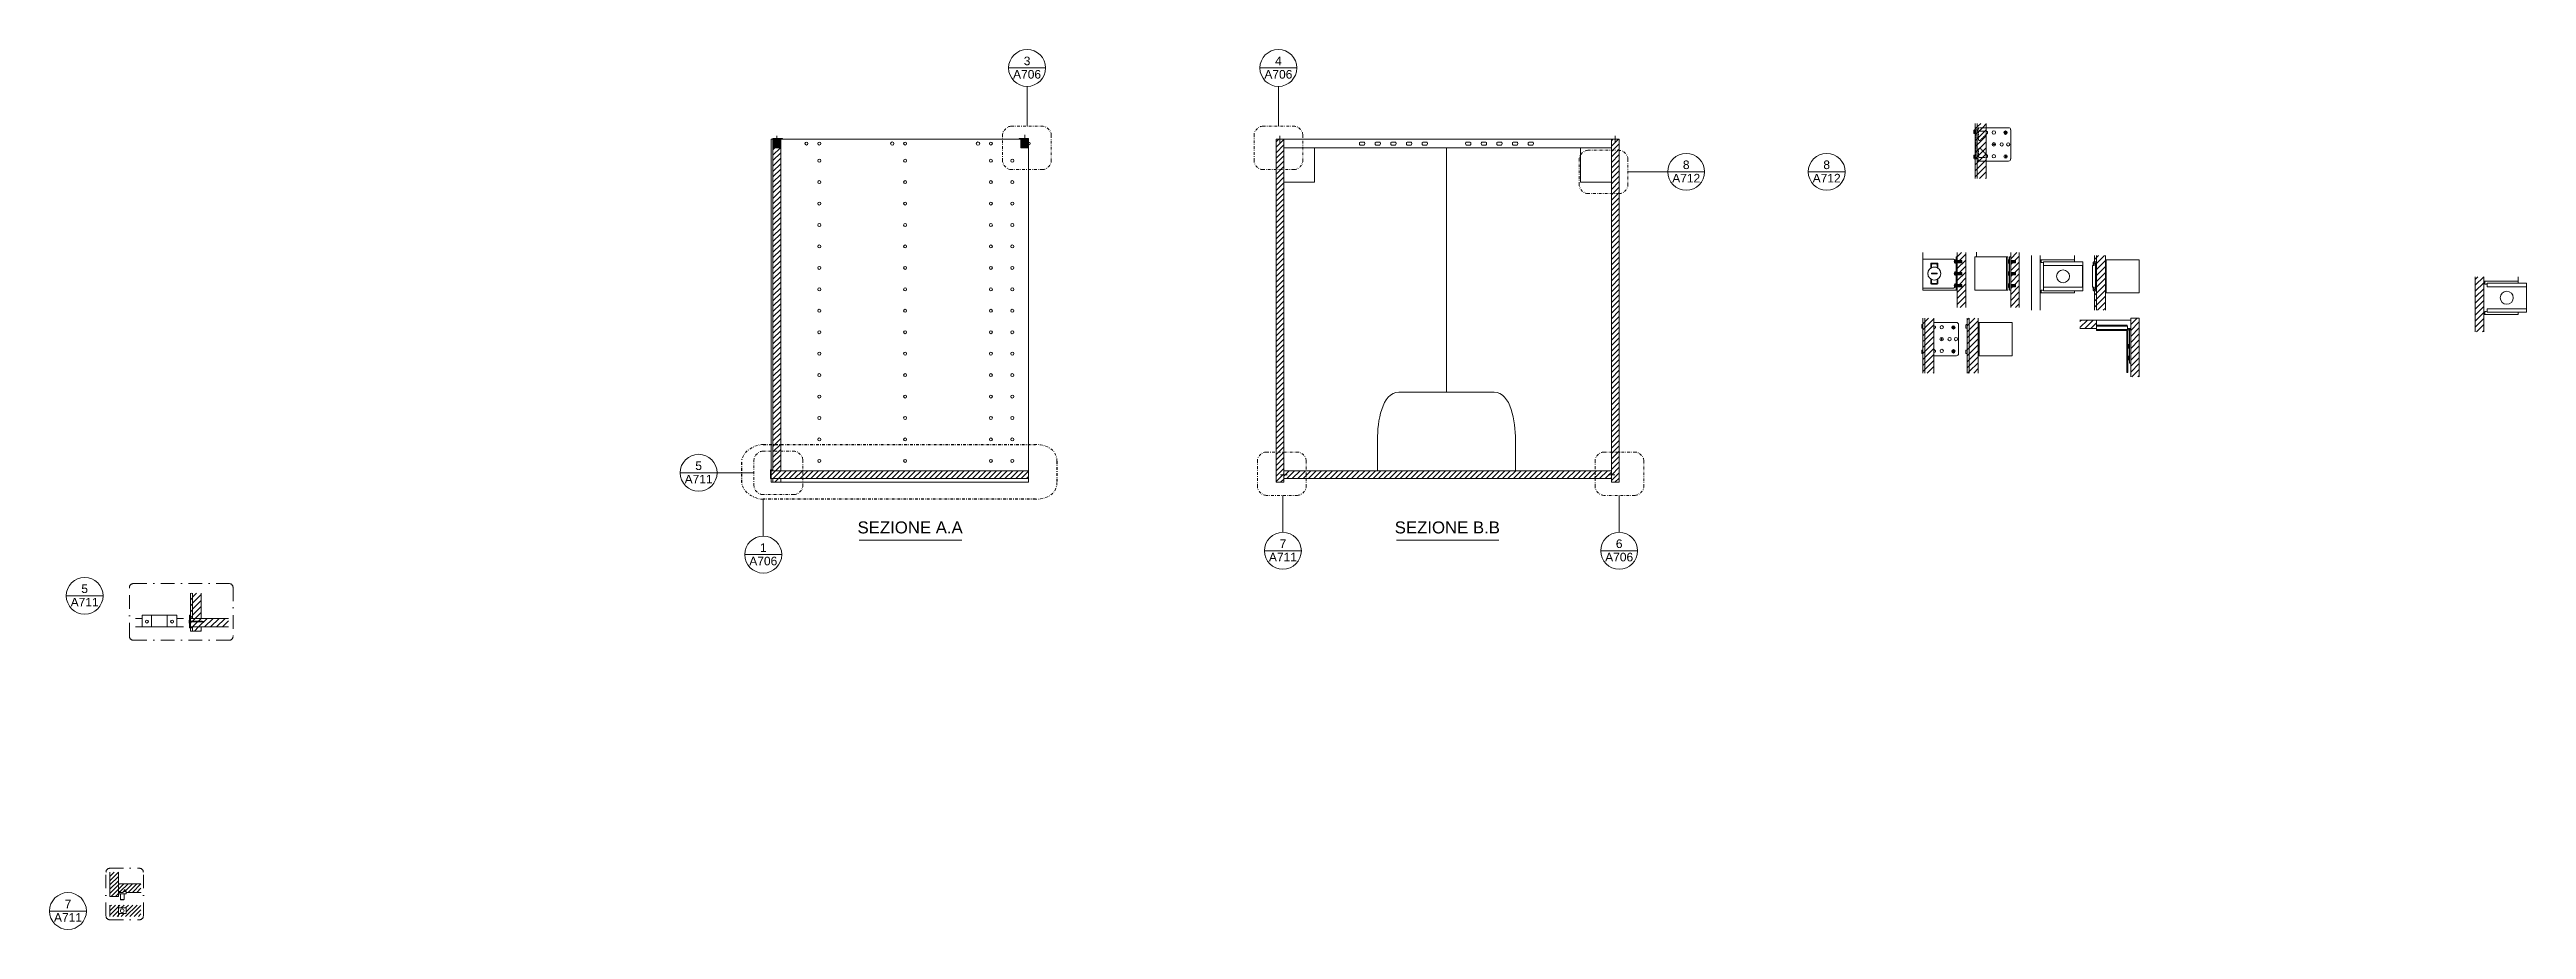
# Model space of a CAD drawing. Header units: millimetres. Extents: x 1499 to 3407, y -486 to 657.
# Drawn here: x 1499 to 2077, y -486 to -280 of the extents above; entities that cross this region are included whole.
import ezdxf
from ezdxf.enums import TextEntityAlignment as Align

# ---------------------------------------------------------------- set-up
doc = ezdxf.new("R2010")
doc.units = ezdxf.units.MM
doc.linetypes.add('CENTERX2', pattern=[4, 2.5, -0.5, 0.5, -0.5])
doc.linetypes.add('TRATTOPUNTO2', pattern=[12.7, 6.35, -3.175, 0, -3.175])
for name, color, linetype, lineweight in [('A-FURN', 8, 'Continuous', 18), ('G-ANNO-DIM', 3, 'Continuous', 18), ('meccanismi', 4, 'Continuous', 18), ('viti', 2, 'Continuous', 18)]:
    doc.layers.add(name, color=color, linetype=linetype, lineweight=lineweight)
doc.styles.get("Standard").update_dxf_attribs({"font": 'arial.ttf'})
doc.styles.add('underline', font='arial.ttf')
pattern_1 = [(225, (3571.7959, -3206.1317), (0.62861793, -0.62861793), [])]
pattern_2 = [(225, (3571.79592, -3206.13168), (0.170624866, -0.170624866), [])]
pattern_3 = [(225, (3648.0001, -3554.726), (0.69846535, -0.69846535), [])]
pattern_4 = [(45, (-2.5855, -38.9624), (-0.69596985, 0.69596985), [])]
pattern_5 = [(45, (9.5759, 6.4614), (-0.69596985, 0.69596985), [])]
pattern_6 = [(45, (-2.2961, 7.5593), (-0.69596985, 0.69596985), [])]

msp = doc.modelspace()

# ---------------------------------------------------------------- texts
at = {"layer": 'G-ANNO-DIM', "style": 'underline'}
for s, p in [('SEZIONE A.A', (1687.54, -393.14)), ('SEZIONE B.B', (1812.79, -393.14))]:
    msp.add_text(s, height=2.7972, dxfattribs=at).set_placement(p)
at = {"layer": 'G-ANNO-DIM', "linetype": 'Continuous'}
for tag, text, p in [('3', 'A301', (1727.07, -281.95)), ('4', 'A301', (1785.66, -281.95)), ('A706', 'A704', (1727.07, -285.07)), ('A706', 'A704', (1785.66, -285.07)), ('A712', 'A704', (1880.75, -309.29)), ('8', 'A301', (1880.75, -306.17)), ('A712', 'A704', (1913.5, -309.29)), ('8', 'A301', (1913.5, -306.17)), ('A711', 'A704', (1650.5, -379.48)), ('5', 'A301', (1650.5, -376.36)), ('1', 'A301', (1665.57, -395.46)), ('A711', 'A704', (1786.72, -397.66)), ('7', 'A301', (1786.72, -394.54)), ('A706', 'A704', (1865.12, -397.66)), ('6', 'A301', (1865.12, -394.54)), ('A706', 'A704', (1665.57, -398.58)), ('A711', 'A704', (1507.35, -408.17)), ('5', 'A301', (1507.35, -405.05)), ('7', 'A301', (1503.46, -478.58)), ('A711', 'A704', (1503.46, -481.7))]:
    msp.add_attdef(tag, text=text, height=2, dxfattribs=at).set_placement(p, align=Align.TOP_CENTER)

# ---------------------------------------------------------------- blocks, each defined once
blk = doc.blocks.new('buchi')
at = {"layer": 'meccanismi'}
for p, q in [((2908.12, 1714.86), (2908.12, 1715.76)), ((2908.82, 1715.76), (2908.82, 1714.86))]:
    blk.add_line(p, q, dxfattribs=at)
for points in [[(2908.82, 1715.76), (2908.82, 1716), (2908.12, 1716), (2908.12, 1715.76)], [(2908.12, 1714.86), (2908.12, 1714.63), (2908.82, 1714.63), (2908.82, 1714.86)]]:
    blk.add_open_spline(points, degree=3, dxfattribs=at)

# ---------------------------------------------------------------- hatches: boundary and pattern name
at = {"layer": 'A-FURN'}
h = msp.add_hatch(dxfattribs=at)
h.set_pattern_fill('ANSI31', color=256, scale=0.31)
h.set_pattern_definition(pattern_5)
edge = h.paths.add_edge_path()
edge.add_line((1948.57, -297.51), (1948.1, -297.51))
edge.add_line((1948.1, -297.51), (1948.1, -299.02))
edge.add_line((1948.1, -299.02), (1948.45, -299.02))
edge.add_spline(control_points=[(1948.44, -299.02), (1948.5, -299.02), (1948.57, -299.09), (1948.57, -299.15)], knot_values=[0, 0, 0, 0, 0.070711, 0.070711, 0.070711, 0.070711], degree=3, periodic=0)
edge.add_line((1948.57, -299.14), (1948.57, -297.51))
edge = h.paths.add_edge_path()
edge.add_spline(control_points=[(1948.57, -299.15), (1948.57, -299.09), (1948.5, -299.02), (1948.44, -299.02)], knot_values=[0, 0, 0, 0, 0.070711, 0.070711, 0.070711, 0.070711], degree=3, periodic=0)
edge.add_line((1948.44, -299.02), (1948.1, -299.02))
edge.add_line((1948.1, -299.02), (1948.1, -305.53))
edge.add_spline(control_points=[(1948.1, -305.53), (1948.11, -305.53), (1948.12, -305.54), (1948.12, -305.54)], knot_values=[0.025626, 0.025626, 0.025626, 0.025626, 0.035355, 0.035355, 0.035355, 0.035355], degree=3, periodic=0)
edge.add_line((1948.12, -305.54), (1948.25, -305.54))
edge.add_spline(control_points=[(1948.31, -305.47), (1948.31, -305.5), (1948.28, -305.54), (1948.25, -305.54)], knot_values=[0, 0, 0, 0, 0.035355, 0.035355, 0.035355, 0.035355], degree=3, periodic=0)
edge.add_line((1948.25, -305.54), (1948.12, -305.54))
edge.add_spline(control_points=[(1948.12, -305.54), (1948.12, -305.54), (1948.11, -305.53), (1948.1, -305.53)], knot_values=[0.025626, 0.025626, 0.025626, 0.025626, 0.035355, 0.035355, 0.035355, 0.035355], degree=3, periodic=0)
edge.add_line((1948.1, -305.53), (1948.1, -305.79))
edge.add_line((1948.1, -305.79), (1948.44, -305.79))
edge.add_spline(control_points=[(1948.44, -305.79), (1948.5, -305.79), (1948.57, -305.72), (1948.57, -305.66)], knot_values=[0, 0, 0, 0, 0.070711, 0.070711, 0.070711, 0.070711], degree=3, periodic=0)
edge.add_line((1948.57, -305.66), (1948.57, -299.15))
h = msp.add_hatch(dxfattribs=at)
h.set_pattern_fill('ANSI31', color=256, scale=0.31)
h.set_pattern_definition(pattern_5)
h.paths.add_polyline_path([(1950.66, -297.51), (1948.57, -297.51), (1948.57, -299.21, 0.507256), (1948.82, -298.52), (1950.66, -298.52)])
h = msp.add_hatch(dxfattribs=at)
h.set_pattern_fill('ANSI31', color=256, scale=0.31)
h.set_pattern_definition(pattern_5)
h.paths.add_polyline_path([(1950.66, -300.08), (1949.3, -301.45, -0.668179), (1948.87, -301.27), (1948.87, -299.61, -0.414214), (1949.12, -299.36), (1950.66, -299.36), (1950.66, -298.52), (1948.82, -298.52, -0.507256), (1948.57, -299.21), (1948.57, -305.6, -0.507256), (1948.82, -306.29), (1950.66, -306.29), (1950.66, -305.46), (1949.12, -305.46, -0.414214), (1948.87, -305.2), (1948.87, -303.54, -0.668179), (1949.3, -303.36), (1950.66, -304.73)])
h.paths.add_polyline_path([(1950.66, -299.36), (1949.12, -299.36, 0.414214), (1948.87, -299.61), (1948.87, -301.27, 0.668179), (1949.3, -301.45), (1950.66, -300.08)], flags=17)
h.paths.add_polyline_path([(1949.3, -303.36, 0.668179), (1948.87, -303.54), (1948.87, -305.2, 0.414214), (1949.12, -305.46), (1950.66, -305.46), (1950.66, -304.73)], flags=17)
h.paths.add_polyline_path([(1950.66, -306.29), (1948.82, -306.29, 0.507256), (1948.57, -305.6), (1948.57, -310.34), (1950.66, -310.34)])
h = msp.add_hatch(dxfattribs=at)
h.set_pattern_fill('ANSI31', color=256, scale=0.28, angle=180)
h.set_pattern_definition(pattern_1)
h.paths.add_polyline_path([(1667.83, -303.22), (1667.83, -378.55), (1669.63, -378.55), (1669.63, -303.22)])
h = msp.add_hatch(dxfattribs=at)
h.set_pattern_fill('ANSI31', color=256, scale=0.28, angle=180)
h.set_pattern_definition([(225, (3535.1065, -3206.1317), (0.62861793, -0.62861793), [])])
h.paths.add_polyline_path([(1785.12, -301.22), (1785.12, -381.22), (1786.92, -381.22), (1786.92, -301.22)])
h.paths.add_polyline_path([(1863.32, -301.22), (1863.32, -381.22), (1865.12, -381.22), (1865.12, -301.22)])
h = msp.add_hatch(dxfattribs=at)
h.set_pattern_fill('ANSI31', color=256, scale=0.31)
h.set_pattern_definition(pattern_5)
edge = h.paths.add_edge_path()
edge.add_spline(control_points=[(1948.57, -305.66), (1948.57, -305.72), (1948.5, -305.79), (1948.44, -305.79)], knot_values=[0, 0, 0, 0, 0.070711, 0.070711, 0.070711, 0.070711], degree=3, periodic=0)
edge.add_line((1948.44, -305.79), (1948.1, -305.79))
edge.add_line((1948.1, -305.79), (1948.1, -310.34))
edge.add_line((1948.1, -310.34), (1948.57, -310.34))
edge.add_line((1948.57, -310.34), (1948.57, -305.68))
h = msp.add_hatch(dxfattribs=at)
h.set_pattern_fill('ANSI31', color=256, scale=0.31)
h.set_pattern_definition([(45, (10.6356, -23.677), (-0.69596985, 0.69596985), [])])
edge = h.paths.add_edge_path()
edge.add_line((1945.94, -327.65), (1943.94, -327.65))
edge.add_line((1943.94, -327.65), (1943.94, -329.47))
edge.add_line((1943.94, -329.47), (1945.04, -329.47))
edge.add_line((1945.04, -329.47), (1945.04, -330.02))
edge.add_line((1945.04, -330.02), (1943.94, -330.02))
edge.add_line((1943.94, -330.02), (1943.94, -330.03))
edge.add_spline(control_points=[(1943.94, -330.03), (1943.94, -330.03), (1943.94, -330.03), (1943.94, -330.03)], knot_values=[0, 0, 0, 0, 0.000042, 0.000042, 0.000042, 0.000042], degree=3, periodic=0)
edge.add_line((1943.94, -330.03), (1943.94, -332.27))
edge.add_line((1943.94, -332.27), (1945.04, -332.27))
edge.add_line((1945.04, -332.27), (1945.04, -332.82))
edge.add_line((1945.04, -332.82), (1943.94, -332.82))
edge.add_line((1943.94, -332.82), (1943.94, -332.83))
edge.add_spline(control_points=[(1943.94, -332.83), (1943.94, -332.83), (1943.94, -332.83), (1943.94, -332.83)], knot_values=[0, 0, 0, 0, 0.000042, 0.000042, 0.000042, 0.000042], degree=3, periodic=0)
edge.add_line((1943.94, -332.83), (1943.94, -335.07))
edge.add_line((1943.94, -335.07), (1945.04, -335.07))
edge.add_line((1945.04, -335.07), (1945.04, -335.62))
edge.add_line((1945.04, -335.62), (1943.94, -335.62))
edge.add_line((1943.94, -335.62), (1943.94, -335.63))
edge.add_spline(control_points=[(1943.94, -335.63), (1943.94, -335.63), (1943.94, -335.63), (1943.94, -335.63)], knot_values=[0, 0, 0, 0, 0.000042, 0.000042, 0.000042, 0.000042], degree=3, periodic=0)
edge.add_line((1943.94, -335.63), (1943.94, -336.43))
edge.add_line((1943.94, -336.43), (1943.94, -340.47))
edge.add_line((1943.94, -340.47), (1945.94, -340.47))
edge.add_line((1945.94, -340.47), (1945.94, -327.65))
h = msp.add_hatch(dxfattribs=at)
h.set_pattern_fill('ANSI31', color=256, scale=0.31)
h.set_pattern_definition([(45, (-4.2761, -23.677), (-0.69596985, 0.69596985), [])])
edge = h.paths.add_edge_path()
edge.add_line((1958.41, -327.65), (1956.41, -327.65))
edge.add_line((1956.41, -327.65), (1956.41, -329.47))
edge.add_line((1956.41, -329.47), (1957.5, -329.47))
edge.add_line((1957.5, -329.47), (1957.5, -330.02))
edge.add_line((1957.5, -330.02), (1956.41, -330.02))
edge.add_line((1956.41, -330.02), (1956.41, -330.03))
edge.add_spline(control_points=[(1956.41, -330.03), (1956.41, -330.03), (1956.41, -330.03), (1956.41, -330.03)], knot_values=[0, 0, 0, 0, 0.000042, 0.000042, 0.000042, 0.000042], degree=3, periodic=0)
edge.add_line((1956.41, -330.03), (1956.41, -332.27))
edge.add_line((1956.41, -332.27), (1957.5, -332.27))
edge.add_line((1957.5, -332.27), (1957.5, -332.82))
edge.add_line((1957.5, -332.82), (1956.41, -332.82))
edge.add_line((1956.41, -332.82), (1956.41, -332.83))
edge.add_spline(control_points=[(1956.41, -332.83), (1956.41, -332.83), (1956.41, -332.83), (1956.41, -332.83)], knot_values=[0, 0, 0, 0, 0.000042, 0.000042, 0.000042, 0.000042], degree=3, periodic=0)
edge.add_line((1956.41, -332.83), (1956.41, -335.07))
edge.add_line((1956.41, -335.07), (1957.5, -335.07))
edge.add_line((1957.5, -335.07), (1957.5, -335.62))
edge.add_line((1957.5, -335.62), (1956.41, -335.62))
edge.add_line((1956.41, -335.62), (1956.41, -335.63))
edge.add_spline(control_points=[(1956.41, -335.63), (1956.41, -335.63), (1956.41, -335.63), (1956.41, -335.63)], knot_values=[0, 0, 0, 0, 0.000042, 0.000042, 0.000042, 0.000042], degree=3, periodic=0)
edge.add_line((1956.41, -335.63), (1956.41, -340.47))
edge.add_line((1956.41, -340.47), (1958.41, -340.47))
edge.add_line((1958.41, -340.47), (1958.41, -327.65))
h = msp.add_hatch(dxfattribs=at)
h.set_pattern_fill('ANSI31', color=256, scale=0.31)
h.set_pattern_definition([(45, (0.7483, 49.3293), (-0.69596985, 0.69596985), [])])
edge = h.paths.add_edge_path()
edge.add_spline(control_points=[(1976.4, -336.44), (1976.4, -336.5), (1976.33, -336.57), (1976.27, -336.57)], knot_values=[0, 0, 0, 0, 0.070711, 0.070711, 0.070711, 0.070711], degree=3, periodic=0)
edge.add_line((1976.27, -336.57), (1975.93, -336.57))
edge.add_line((1975.93, -336.57), (1975.93, -341.11))
edge.add_line((1975.93, -341.11), (1976.4, -341.11))
edge.add_line((1976.4, -341.11), (1976.4, -336.45))
h.paths.add_polyline_path([(1978.5, -328.29), (1976.4, -328.29), (1976.4, -341.11), (1978.5, -341.11)])
edge = h.paths.add_edge_path()
edge.add_line((1976.4, -328.29), (1975.93, -328.29))
edge.add_line((1975.93, -328.29), (1975.93, -329.8))
edge.add_line((1975.93, -329.8), (1976.29, -329.8))
edge.add_spline(control_points=[(1976.27, -329.8), (1976.33, -329.8), (1976.4, -329.87), (1976.4, -329.93)], knot_values=[0, 0, 0, 0, 0.070711, 0.070711, 0.070711, 0.070711], degree=3, periodic=0)
edge.add_line((1976.4, -329.92), (1976.4, -328.29))
h = msp.add_hatch(dxfattribs=at)
h.set_pattern_fill('ANSI31', color=256, scale=0.31)
h.set_pattern_definition([(45, (80.9381, -29.3195), (-0.69596985, 0.69596985), [])])
h.paths.add_polyline_path([(2066.72, -333.29), (2064.72, -333.29), (2064.72, -346.12), (2066.72, -346.12)])
h = msp.add_hatch(dxfattribs=at)
h.set_pattern_fill('ANSI31', color=256, scale=0.31)
h.set_pattern_definition(pattern_4)
edge = h.paths.add_edge_path()
edge.add_line((1936.4, -342.94), (1935.94, -342.94))
edge.add_line((1935.94, -342.94), (1935.94, -344.45))
edge.add_line((1935.94, -344.45), (1936.29, -344.45))
edge.add_spline(control_points=[(1936.28, -344.45), (1936.34, -344.45), (1936.4, -344.52), (1936.4, -344.57)], knot_values=[0, 0, 0, 0, 0.070711, 0.070711, 0.070711, 0.070711], degree=3, periodic=0)
edge.add_line((1936.4, -344.57), (1936.4, -342.94))
edge = h.paths.add_edge_path()
edge.add_spline(control_points=[(1936.4, -344.57), (1936.4, -344.52), (1936.34, -344.45), (1936.28, -344.45)], knot_values=[0, 0, 0, 0, 0.070711, 0.070711, 0.070711, 0.070711], degree=3, periodic=0)
edge.add_line((1936.28, -344.45), (1935.94, -344.45))
edge.add_line((1935.94, -344.45), (1935.94, -350.95))
edge.add_spline(control_points=[(1935.94, -350.95), (1935.95, -350.96), (1935.96, -350.96), (1935.96, -350.96)], knot_values=[0.025626, 0.025626, 0.025626, 0.025626, 0.035355, 0.035355, 0.035355, 0.035355], degree=3, periodic=0)
edge.add_line((1935.96, -350.96), (1936.09, -350.96))
edge.add_spline(control_points=[(1936.15, -350.9), (1936.15, -350.93), (1936.12, -350.96), (1936.09, -350.96)], knot_values=[0, 0, 0, 0, 0.035355, 0.035355, 0.035355, 0.035355], degree=3, periodic=0)
edge.add_line((1936.09, -350.96), (1935.96, -350.96))
edge.add_spline(control_points=[(1935.96, -350.96), (1935.96, -350.96), (1935.95, -350.96), (1935.94, -350.95)], knot_values=[0.025626, 0.025626, 0.025626, 0.025626, 0.035355, 0.035355, 0.035355, 0.035355], degree=3, periodic=0)
edge.add_line((1935.94, -350.95), (1935.94, -351.21))
edge.add_line((1935.94, -351.21), (1936.28, -351.21))
edge.add_spline(control_points=[(1936.28, -351.21), (1936.34, -351.21), (1936.4, -351.14), (1936.4, -351.09)], knot_values=[0, 0, 0, 0, 0.070711, 0.070711, 0.070711, 0.070711], degree=3, periodic=0)
edge.add_line((1936.4, -351.09), (1936.4, -344.57))
h = msp.add_hatch(dxfattribs=at)
h.set_pattern_fill('ANSI31', color=256, scale=0.31)
h.set_pattern_definition(pattern_4)
h.paths.add_polyline_path([(1938.5, -342.94), (1936.4, -342.94), (1936.4, -344.63, 0.507256), (1936.66, -343.94), (1938.5, -343.94)])
h = msp.add_hatch(dxfattribs=at)
h.set_pattern_fill('ANSI31', color=256, scale=0.31)
h.set_pattern_definition(pattern_4)
h.paths.add_polyline_path([(1938.5, -345.51), (1937.14, -346.87, -0.668179), (1936.71, -346.69), (1936.71, -345.03, -0.414214), (1936.96, -344.78), (1938.5, -344.78), (1938.5, -343.94), (1936.66, -343.94, -0.507256), (1936.4, -344.63), (1936.4, -351.03, -0.507256), (1936.66, -351.72), (1938.5, -351.72), (1938.5, -350.88), (1936.96, -350.88, -0.414214), (1936.71, -350.63), (1936.71, -348.97, -0.668179), (1937.14, -348.79), (1938.5, -350.15)])
h.paths.add_polyline_path([(1938.5, -344.78), (1936.96, -344.78, 0.414214), (1936.71, -345.03), (1936.71, -346.69, 0.668179), (1937.14, -346.87), (1938.5, -345.51)], flags=17)
h.paths.add_polyline_path([(1937.14, -348.79, 0.668179), (1936.71, -348.97), (1936.71, -350.63, 0.414214), (1936.96, -350.88), (1938.5, -350.88), (1938.5, -350.15)], flags=17)
h.paths.add_polyline_path([(1938.5, -351.72), (1936.66, -351.72, 0.507256), (1936.4, -351.03), (1936.4, -355.76), (1938.5, -355.76)])
h = msp.add_hatch(dxfattribs=at)
h.set_pattern_fill('ANSI31', color=256, scale=0.31)
h.set_pattern_definition(pattern_6)
edge = h.paths.add_edge_path()
edge.add_line((1946.74, -342.94), (1946.27, -342.94))
edge.add_line((1946.27, -342.94), (1946.27, -344.45))
edge.add_line((1946.27, -344.45), (1946.27, -344.71))
edge.add_spline(control_points=[(1946.28, -344.7), (1946.28, -344.7), (1946.28, -344.7), (1946.28, -344.7)], knot_values=[0.028453, 0.028453, 0.028453, 0.028453, 0.029553, 0.029553, 0.029553, 0.029553], degree=3, periodic=0)
edge.add_spline(control_points=[(1946.29, -344.7), (1946.29, -344.7), (1946.29, -344.7), (1946.29, -344.7)], knot_values=[0.034194, 0.034194, 0.034194, 0.034194, 0.035355, 0.035355, 0.035355, 0.035355], degree=3, periodic=0)
edge.add_spline(control_points=[(1946.29, -344.7), (1946.29, -344.7), (1946.29, -344.7), (1946.29, -344.7)], knot_values=[0.033101, 0.033101, 0.033101, 0.033101, 0.034194, 0.034194, 0.034194, 0.034194], degree=3, periodic=0)
edge.add_spline(control_points=[(1946.29, -344.7), (1946.29, -344.7), (1946.29, -344.7), (1946.29, -344.7)], knot_values=[0.031874, 0.031874, 0.031874, 0.031874, 0.033101, 0.033101, 0.033101, 0.033101], degree=3, periodic=0)
edge.add_spline(control_points=[(1946.29, -344.7), (1946.29, -344.7), (1946.28, -344.7), (1946.28, -344.7)], knot_values=[0.030777, 0.030777, 0.030777, 0.030777, 0.031874, 0.031874, 0.031874, 0.031874], degree=3, periodic=0)
edge.add_spline(control_points=[(1946.28, -344.7), (1946.28, -344.7), (1946.28, -344.7), (1946.28, -344.7)], knot_values=[0.029553, 0.029553, 0.029553, 0.029553, 0.030777, 0.030777, 0.030777, 0.030777], degree=3, periodic=0)
edge.add_spline(control_points=[(1946.28, -344.7), (1946.28, -344.7), (1946.28, -344.7), (1946.28, -344.7)], knot_values=[0.028453, 0.028453, 0.028453, 0.028453, 0.029553, 0.029553, 0.029553, 0.029553], degree=3, periodic=0)
edge.add_spline(control_points=[(1946.28, -344.7), (1946.28, -344.7), (1946.28, -344.71), (1946.27, -344.71)], knot_values=[0.027233, 0.027233, 0.027233, 0.027233, 0.028453, 0.028453, 0.028453, 0.028453], degree=3, periodic=0)
edge.add_spline(control_points=[(1946.27, -344.71), (1946.27, -344.71), (1946.27, -344.71), (1946.27, -344.71)], knot_values=[0.025626, 0.025626, 0.025626, 0.025626, 0.027233, 0.027233, 0.027233, 0.027233], degree=3, periodic=0)
edge.add_line((1946.27, -344.71), (1946.27, -351.21))
edge.add_line((1946.27, -351.21), (1946.27, -355.76))
edge.add_line((1946.27, -355.76), (1946.74, -355.76))
edge.add_line((1946.74, -355.76), (1946.74, -342.94))
h = msp.add_hatch(dxfattribs=at)
h.set_pattern_fill('ANSI31', color=256, scale=0.31)
h.set_pattern_definition(pattern_6)
h.paths.add_polyline_path([(1948.83, -342.94), (1946.74, -342.94), (1946.74, -355.76), (1948.83, -355.76)])
h = msp.add_hatch(dxfattribs=at)
h.set_pattern_fill('ANSI31', color=256, scale=0.31)
h.set_pattern_definition([(45, (57.6246, -7.8735), (-0.69596985, 0.69596985), [])])
h.paths.add_polyline_path([(1976.38, -343.38), (1972.51, -343.38), (1972.51, -345.38), (1976.38, -345.38), (1976.38, -344.84)])
h.paths.add_polyline_path([(1986.38, -342.94), (1984.38, -342.94), (1984.38, -356.64), (1986.38, -356.64)])
h = msp.add_hatch(dxfattribs=at)
h.set_pattern_fill('ANSI31', color=256, scale=0.31)
h.set_pattern_definition(pattern_4)
edge = h.paths.add_edge_path()
edge.add_spline(control_points=[(1936.4, -351.09), (1936.4, -351.14), (1936.34, -351.21), (1936.28, -351.21)], knot_values=[0, 0, 0, 0, 0.070711, 0.070711, 0.070711, 0.070711], degree=3, periodic=0)
edge.add_line((1936.28, -351.21), (1935.94, -351.21))
edge.add_line((1935.94, -351.21), (1935.94, -355.76))
edge.add_line((1935.94, -355.76), (1936.4, -355.76))
edge.add_line((1936.4, -355.76), (1936.4, -351.1))
h = msp.add_hatch(dxfattribs=at)
h.set_pattern_fill('ANSI31', color=256, scale=0.28, angle=180)
h.set_pattern_definition(pattern_1)
h.paths.add_polyline_path([(1667.43, -378.55), (1667.43, -380.35), (1727.43, -380.35), (1727.43, -378.55)])
h = msp.add_hatch(dxfattribs=at)
h.set_pattern_fill('ANSI31', color=256, scale=0.28, angle=180)
h.set_pattern_definition(pattern_1)
h.paths.add_polyline_path([(1667.83, -380.35), (1667.83, -381.22), (1669.63, -381.22), (1669.63, -380.35)])
h = msp.add_hatch(dxfattribs=at)
h.set_pattern_fill('ANSI31', color=256, scale=0.28, angle=180)
h.set_pattern_definition([(225, (3535.1065, -3205.4603), (0.62861793, -0.62861793), [])])
h.paths.add_polyline_path([(1786.92, -378.55), (1786.92, -380.35), (1863.32, -380.35), (1863.32, -378.55), (1840.94, -378.55)])
h = msp.add_hatch(dxfattribs=at)
h.set_pattern_fill('ANSI31', color=256, scale=0.311112, angle=180)
h.set_pattern_definition([(225, (-1454.6605, -3607.6614), (0.69846535, -0.69846535), [])])
h.paths.add_polyline_path([(1532.48, -407.04), (1532.03, -407.04), (1532.03, -412.96), (1532.48, -412.96)])
h = msp.add_hatch(dxfattribs=at)
h.set_pattern_fill('ANSI31', color=256, scale=0.311112, angle=180)
h.set_pattern_definition(pattern_3)
h.paths.add_polyline_path([(1534.48, -407.04), (1532.48, -407.04), (1532.48, -412.96), (1534.48, -412.96)])
h = msp.add_hatch(dxfattribs=at)
h.set_pattern_fill('ANSI31', color=256, scale=0.111111)
h.set_pattern_definition([(45, (1123.51094, -745.0575), (-0.2494519, 0.2494519), [])])
h.paths.add_polyline_path([(1531.81, -413.63), (1532.03, -413.63), (1532.03, -412.19), (1531.81, -412.19)])
h.paths.add_polyline_path([(1532.03, -413.78), (1531.81, -413.78), (1531.81, -414.04), (1531.81, -415.18), (1532.48, -415.18), (1532.48, -414.96), (1532.03, -414.96)])
h = msp.add_hatch(dxfattribs=at)
h.set_pattern_fill('ANSI31', color=256, scale=0.311112, angle=180)
h.set_pattern_definition(pattern_3)
h.paths.add_polyline_path([(1532.48, -414.96), (1532.48, -415.93), (1534.48, -415.93), (1534.48, -414.96)])
h = msp.add_hatch(dxfattribs=at)
h.set_pattern_fill('ANSI31', color=256, scale=0.222223)
h.set_pattern_definition([(45, (1124.8988, -856.52105), (-0.4989038, 0.4989038), [])])
h.paths.add_polyline_path([(1515.21, -479.82), (1513.21, -479.82), (1513.21, -482.49), (1515.21, -482.49)])
h.paths.add_polyline_path([(1520.48, -479.82), (1515.21, -479.82), (1515.21, -480.49), (1516.99, -480.49), (1516.99, -481.82), (1515.21, -481.82), (1515.21, -482.49), (1520.48, -482.49)])
at = {"layer": 'meccanismi'}
h = msp.add_hatch(dxfattribs=at)
h.set_pattern_fill('ANSI31', color=8, scale=0.076, angle=180)
h.set_pattern_definition(pattern_2)
h.paths.add_polyline_path([(1667.83, -301.22), (1667.83, -303.22), (1669.63, -303.22), (1669.63, -301.22)])
h.paths.add_polyline_path([(1667.83, -301.02), (1667.83, -301.22), (1669.63, -301.22), (1670.03, -301.22), (1670.03, -301.02)])
h = msp.add_hatch(dxfattribs=at)
h.set_pattern_fill('ANSI31', color=8, scale=0.076, angle=180)
h.set_pattern_definition(pattern_2)
h.paths.add_polyline_path([(1725.63, -301.22), (1725.63, -303.22), (1727.43, -303.22), (1727.43, -301.22)])
h.paths.add_polyline_path([(1725.23, -301.02), (1725.23, -301.22), (1727.43, -301.22), (1727.43, -301.02)])

# ---------------------------------------------------------------- linework, layer by layer
at = {"layer": 'A-FURN', "color": 6}
for p, q in [((1948.57, -297.51), (1948.57, -310.34)), ((1950.66, -310.34), (1950.66, -297.51)), ((1943.94, -340.47), (1943.94, -327.65)), ((1945.94, -340.47), (1945.94, -327.65)), ((1948.41, -327.54), (1948.41, -328.66)), ((1956.41, -340.47), (1956.41, -327.65)), ((1958.41, -340.47), (1958.41, -327.65)), ((1961.27, -341.11), (1961.27, -328.29)), ((1963.27, -341.11), (1963.27, -328.29)), ((1971.27, -329.8), (1971.27, -328.29)), ((1976.4, -328.29), (1976.4, -341.11)), ((1978.5, -341.11), (1978.5, -328.29)), ((2064.72, -346.12), (2064.72, -333.29)), ((2066.72, -346.12), (2066.72, -333.29)), ((2074.72, -334.81), (2074.72, -333.29)), ((1971.27, -337.07), (1963.27, -337.07)), ((1971.27, -336.57), (1971.27, -337.07)), ((1936.4, -342.94), (1936.4, -355.76)), ((1938.5, -355.76), (1938.5, -342.94)), ((1946.74, -342.94), (1946.74, -355.76)), ((1948.83, -355.76), (1948.83, -342.94)), ((1986.38, -342.94), (1986.38, -356.64)), ((2074.72, -342.07), (2066.72, -342.07)), ((2074.72, -341.57), (2074.72, -342.07)), ((1534.48, -412.96), (1534.48, -407.04)), ((1519.17, -412.96), (1520.75, -412.96)), ((1519.17, -412.96), (1520.75, -412.96)), ((1530.42, -414.96), (1519.17, -414.96)), ((1528.84, -412.96), (1530.42, -412.96)), ((1531.81, -413.6), (1534.78, -413.6)), ((1531.81, -413.8), (1534.78, -413.8)), ((1532.03, -412.96), (1540.92, -412.96)), ((1532.03, -414.96), (1540.92, -414.96)), ((1532.03, -415.93), (1532.03, -415.18)), ((1532.48, -414.96), (1532.48, -415.93)), ((1534.48, -415.93), (1534.48, -414.96)), ((1535.03, -413.71), (1535.03, -413.69)), ((1513.21, -472.13), (1513.21, -477.82)), ((1515.21, -477.82), (1515.21, -472.13)), ((1513.21, -477.82), (1515.21, -477.82)), ((1515.21, -474.85), (1520.48, -474.85)), ((1515.21, -474.85), (1520.48, -474.85)), ((1520.48, -476.85), (1516.99, -476.85))]:
    msp.add_line(p, q, dxfattribs=at)
at = {"layer": 'A-FURN'}
for p, q in [((1667.43, -301.22), (1667.83, -301.22)), ((1667.83, -301.22), (1667.83, -378.55)), ((1669.63, -378.55), (1669.63, -301.22)), ((1785.12, -301.22), (1785.12, -381.22)), ((1785.12, -301.22), (1786.92, -301.22)), ((1786.92, -381.22), (1786.92, -301.22)), ((1794.12, -303.22), (1794.12, -311.22)), ((1863.32, -381.22), (1863.32, -301.22)), ((1863.32, -301.22), (1865.12, -301.22)), ((1865.12, -381.22), (1865.12, -301.22)), ((1794.12, -311.22), (1786.92, -311.22)), ((1943.94, -329.47), (1945.04, -329.47)), ((1943.94, -330.02), (1945.04, -330.02)), ((1943.94, -332.27), (1945.04, -332.27)), ((1943.94, -332.82), (1945.04, -332.82)), ((1945.04, -329.47), (1945.04, -330.02)), ((1945.04, -332.27), (1945.04, -332.82)), ((1956.41, -329.47), (1957.5, -329.47)), ((1956.41, -330.02), (1957.5, -330.02)), ((1956.41, -332.27), (1957.5, -332.27)), ((1956.41, -332.82), (1957.5, -332.82)), ((1957.5, -329.47), (1957.5, -330.02)), ((1957.5, -332.27), (1957.5, -332.82)), ((1943.94, -335.07), (1945.04, -335.07)), ((1943.94, -335.62), (1945.04, -335.62)), ((1945.04, -335.07), (1945.04, -335.62)), ((1956.41, -335.07), (1957.5, -335.07)), ((1956.41, -335.62), (1957.5, -335.62)), ((1957.5, -335.07), (1957.5, -335.62)), ((1669.63, -360.42), (1669.63, -371.42)), ((1813.77, -360.22), (1835.94, -360.22)), ((1808.77, -378.55), (1808.77, -371.22)), ((1840.94, -371.22), (1840.94, -378.55)), ((1667.43, -378.55), (1727.43, -378.55)), ((1667.43, -381.22), (1667.43, -380.35)), ((1667.83, -380.35), (1667.83, -381.22)), ((1669.63, -381.22), (1669.63, -380.35)), ((1786.92, -378.55), (1863.32, -378.55)), ((1786.92, -378.55), (1808.77, -378.55)), ((1863.32, -380.35), (1786.92, -380.35)), ((1863.32, -381.22), (1863.32, -381.02)), ((1785.12, -381.22), (1786.92, -381.22)), ((1863.32, -381.22), (1865.12, -381.22)), ((1865.12, -381.22), (1863.32, -381.22)), ((1532.48, -407.04), (1532.48, -412.96)), ((1532.03, -412.36), (1532.03, -413.6)), ((1532.03, -413.8), (1532.03, -414.96)), ((1516.32, -476.85), (1515.21, -476.85))]:
    msp.add_line(p, q, dxfattribs=at)
at = {"layer": 'A-FURN', "linetype": 'Continuous'}
for p, q in [((1532.28, -413.8), (1532.03, -414.04)), ((1533.12, -412.96), (1532.47, -413.6)), ((1533.68, -413.8), (1532.51, -414.96)), ((1534.51, -412.96), (1533.87, -413.6)), ((1535.91, -412.96), (1533.91, -414.96)), ((1537.31, -412.96), (1535.31, -414.96)), ((1538.7, -412.96), (1536.7, -414.96)), ((1540.1, -412.96), (1538.1, -414.96)), ((1540.92, -413.53), (1539.5, -414.96)), ((1540.92, -414.93), (1540.89, -414.96)), ((1513.21, -472.14), (1513.22, -472.13)), ((1513.21, -473.14), (1514.21, -472.13)), ((1513.21, -474.13), (1515.21, -472.13)), ((1513.21, -475.13), (1515.21, -473.13)), ((1513.21, -476.13), (1515.21, -474.13)), ((1513.21, -477.13), (1515.21, -475.13)), ((1513.52, -477.82), (1515.21, -476.13)), ((1514.52, -477.82), (1515.21, -477.12)), ((1515.21, -475.13), (1515.49, -474.85)), ((1515.21, -476.13), (1516.49, -474.85)), ((1515.66, -476.67), (1517.49, -474.85)), ((1516.78, -476.55), (1518.48, -474.85)), ((1517.48, -476.85), (1519.48, -474.85)), ((1518.48, -476.85), (1520.48, -474.85)), ((1519.48, -476.85), (1520.48, -475.85)), ((1520.47, -476.85), (1520.48, -476.84))]:
    msp.add_line(p, q, dxfattribs=at)
at = {"layer": 'A-FURN', "color": 6}
for points in [[(1948.1, -297.51), (1948.1, -305.79)], [(1948.1, -305.79), (1948.1, -310.34)], [(1935.94, -327.65), (1935.94, -336.43), (1943.94, -336.43)], [(1975.93, -328.29), (1975.93, -329.8)], [(1943.94, -340.47), (1943.94, -336.43)], [(1963.27, -341.11), (1963.27, -337.07)], [(1975.93, -336.57), (1975.93, -341.11)], [(1935.94, -342.94), (1935.94, -351.21)], [(1946.27, -342.94), (1946.27, -344.45)], [(1946.27, -344.45), (1946.27, -351.21)], [(1972.51, -343.38), (1984.38, -343.38)], [(1972.51, -345.38), (1976.38, -345.38)], [(1976.38, -345.38), (1976.38, -343.38)], [(1983.62, -345.38), (1984.38, -345.38)], [(1984.38, -342.94), (1986.38, -342.94)], [(1984.38, -356.64), (1984.38, -342.94)], [(1984.38, -345.38), (1984.38, -343.38)], [(1935.94, -351.21), (1935.94, -355.76)], [(1946.27, -351.21), (1946.27, -355.76)], [(1532.03, -407.04), (1532.03, -412.96), (1532.48, -412.96), (1532.48, -407.04)], [(1532.03, -415.93), (1532.48, -415.93)], [(1532.48, -415.93), (1534.48, -415.93)], [(1513.21, -479.82), (1513.21, -482.49)], [(1515.21, -479.82), (1515.21, -482.49)]]:
    msp.add_lwpolyline(points, dxfattribs=at)
at = {"layer": 'A-FURN'}
for points in [[(1727.43, -301.22), (1667.43, -301.22), (1667.43, -378.35)], [(1667.43, -381.22), (1727.43, -381.22), (1727.43, -301.22)], [(1813.77, -360.22), (1824.86, -360.22), (1824.86, -303.22)], [(1856.12, -303.22), (1856.12, -311.22), (1863.32, -311.22)], [(1863.32, -301.22), (1863.32, -303.22)], [(1786.92, -379.22), (1786.92, -311.22)], [(1863.32, -379.22), (1863.32, -311.22)], [(1943.94, -329.47), (1943.94, -329.52)], [(1956.41, -340.47), (1956.41, -336.43)], [(2066.72, -346.12), (2066.72, -342.07)], [(1667.43, -378.55), (1667.43, -380.35), (1727.43, -380.35), (1727.43, -378.55)], [(1667.83, -381.22), (1669.63, -381.22)], [(1532.03, -407.04), (1532.03, -412.96)]]:
    msp.add_lwpolyline(points, dxfattribs=at)
for centre, radius in [((1675.63, -302.22), 0.35), ((1678.63, -302.22), 0.35), ((1678.63, -306.22), 0.35), ((1695.63, -302.22), 0.4), ((1698.63, -302.22), 0.35), ((1698.63, -306.22), 0.35), ((1715.63, -302.22), 0.4), ((1718.63, -302.22), 0.35), ((1718.63, -306.22), 0.35), ((1723.63, -306.22), 0.35), ((1678.63, -311.22), 0.35), ((1698.63, -311.22), 0.35), ((1718.63, -311.22), 0.35), ((1723.63, -311.22), 0.35), ((1678.63, -316.22), 0.35), ((1698.63, -316.22), 0.35), ((1718.63, -316.22), 0.35), ((1723.63, -316.22), 0.35), ((1678.63, -321.22), 0.35), ((1698.63, -321.22), 0.35), ((1718.63, -321.22), 0.35), ((1723.63, -321.22), 0.35), ((1678.63, -326.22), 0.35), ((1698.63, -326.22), 0.35), ((1718.63, -326.22), 0.35), ((1723.63, -326.22), 0.35), ((1678.63, -331.22), 0.35), ((1698.63, -331.22), 0.35), ((1718.63, -331.22), 0.35), ((1723.63, -331.22), 0.35), ((1678.63, -336.22), 0.35), ((1698.63, -336.22), 0.35), ((1718.63, -336.22), 0.35), ((1723.63, -336.22), 0.35), ((1678.63, -341.22), 0.35), ((1678.63, -346.22), 0.35), ((1698.63, -341.22), 0.35), ((1698.63, -346.22), 0.35), ((1718.63, -341.22), 0.35), ((1718.63, -346.22), 0.35), ((1723.63, -341.22), 0.35), ((1723.63, -346.22), 0.35), ((1678.63, -351.22), 0.35), ((1698.63, -351.22), 0.35), ((1718.63, -351.22), 0.35), ((1723.63, -351.22), 0.35), ((1678.63, -356.22), 0.35), ((1698.63, -356.22), 0.35), ((1718.63, -356.22), 0.35), ((1723.63, -356.22), 0.35), ((1678.63, -361.22), 0.35), ((1698.63, -361.22), 0.35), ((1718.63, -361.22), 0.35), ((1723.63, -361.22), 0.35), ((1678.63, -366.22), 0.35), ((1698.63, -366.22), 0.35), ((1718.63, -366.22), 0.35), ((1723.63, -366.22), 0.35), ((1678.63, -371.22), 0.35), ((1698.63, -371.22), 0.35), ((1718.63, -371.22), 0.35), ((1723.63, -371.22), 0.35), ((1678.63, -376.22), 0.35), ((1698.63, -376.22), 0.35), ((1718.63, -376.22), 0.35), ((1723.63, -376.22), 0.35)]:
    msp.add_circle(centre, radius, dxfattribs=at)
for points in [[(1813.77, -360.22), (1809.75, -360.22), (1808.77, -367.19), (1808.77, -371.22)], [(1835.94, -360.22), (1839.97, -360.22), (1840.94, -367.19), (1840.94, -371.22)]]:
    msp.add_open_spline(points, degree=3, dxfattribs=at)
at = {"layer": 'G-ANNO-DIM'}
for p, q in [((1687.94, -394.71), (1711.84, -394.71)), ((1813.19, -394.71), (1837.09, -394.71))]:
    msp.add_line(p, q, dxfattribs=at)
for points in [[(1731.37, -284.59), (1722.78, -284.59)], [(1789.96, -284.59), (1781.37, -284.59)], [(1727.07, -288.88), (1727.07, -298.17)], [(1785.66, -288.88), (1785.66, -298.17)], [(1876.46, -308.81), (1867.16, -308.81)], [(1885.05, -308.81), (1876.46, -308.81)], [(1917.79, -308.81), (1909.2, -308.81)], [(1654.79, -378.99), (1646.2, -378.99)], [(1663.4, -378.99), (1654.79, -378.99)], [(1665.57, -385.19), (1665.57, -393.8)], [(1786.72, -384.27), (1786.72, -392.88)], [(1865.12, -384.27), (1865.12, -392.88)], [(1669.87, -398.09), (1661.27, -398.09)], [(1791.02, -397.18), (1782.43, -397.18)], [(1869.42, -397.18), (1860.82, -397.18)], [(1511.64, -407.69), (1503.05, -407.69)], [(1507.75, -481.21), (1499.16, -481.21)]]:
    msp.add_lwpolyline(points, dxfattribs=at)
at = {"layer": 'G-ANNO-DIM', "linetype": 'TRATTOPUNTO2', "ltscale": 0.1}
for points in [[(1721.35, -306.24), (1721.35, -300.22)], [(1723.39, -298.17), (1730.68, -298.17)], [(1732.72, -300.22), (1732.72, -306.24)], [(1779.99, -306.24), (1779.99, -300.22)], [(1782.04, -298.17), (1789.33, -298.17)], [(1791.37, -300.22), (1791.37, -306.24)], [(1855.79, -311.86), (1855.79, -305.83)], [(1857.83, -303.79), (1865.12, -303.79)], [(1867.16, -305.83), (1867.16, -311.86)], [(1730.68, -308.29), (1723.39, -308.29)], [(1789.33, -308.29), (1782.04, -308.29)], [(1865.12, -313.9), (1857.83, -313.9)], [(1665.45, -373.96), (1672.73, -373.96)], [(1782.82, -374.16), (1790.11, -374.16)], [(1861.53, -374.16), (1868.82, -374.16)], [(1663.4, -382.03), (1663.4, -376.01)], [(1674.78, -376.01), (1674.78, -382.03)], [(1780.77, -382.23), (1780.77, -376.2)], [(1792.15, -376.2), (1792.15, -382.23)], [(1859.49, -382.23), (1859.49, -376.2)], [(1870.86, -376.2), (1870.86, -382.23)], [(1672.73, -384.08), (1665.45, -384.08)], [(1790.11, -384.27), (1782.82, -384.27)], [(1868.82, -384.27), (1861.53, -384.27)]]:
    msp.add_lwpolyline(points, dxfattribs=at)
at = {"layer": 'G-ANNO-DIM', "linetype": 'TRATTOPUNTO2', "lineweight": -3, "ltscale": 0.1}
for points in [[(1665.57, -372.4), (1729.02, -372.4)], [(1660.57, -381.26), (1660.57, -376.32)], [(1734.02, -376.32), (1734.02, -381.26)], [(1729.02, -385.19), (1665.57, -385.19)]]:
    msp.add_lwpolyline(points, dxfattribs=at)
at = {"layer": 'G-ANNO-DIM', "linetype": 'TRATTOPUNTO2', "ltscale": 0.5}
for points in [[(1517.79, -417.15), (1517.79, -405.74)], [(1518.68, -404.86), (1541.06, -404.86)], [(1541.95, -405.74), (1541.95, -417.15)], [(1518.68, -418.04), (1541.06, -418.04)], [(1512.32, -482.36), (1512.32, -472.13)], [(1513.21, -471.25), (1520.14, -471.25)], [(1521.03, -482.36), (1521.03, -472.13)], [(1513.21, -483.25), (1520.14, -483.25)]]:
    msp.add_lwpolyline(points, dxfattribs=at)
at = {"layer": 'G-ANNO-DIM', "linetype": 'Continuous'}
for centre in [(1727.07, -284.59), (1785.66, -284.59), (1880.75, -308.81), (1913.5, -308.81), (1650.5, -378.99), (1665.57, -398.09), (1786.72, -397.18), (1865.12, -397.18), (1507.35, -407.69), (1503.46, -481.21)]:
    msp.add_circle(centre, 4.3, dxfattribs=at)
at = {"layer": 'G-ANNO-DIM', "linetype": 'TRATTOPUNTO2', "ltscale": 0.5}
for centre, start, end in [((1518.68, -405.74), 90, 180), ((1541.06, -405.74), 0, 90), ((1518.68, -417.15), 180, 270), ((1541.06, -417.15), 270, 0), ((1513.21, -472.13), 90, 180), ((1520.14, -472.13), 0, 90), ((1513.21, -482.36), 180, 270), ((1520.14, -482.36), 270, 0)]:
    msp.add_arc(centre, 0.889, start, end, dxfattribs=at)
at = {"layer": 'G-ANNO-DIM', "linetype": 'TRATTOPUNTO2', "ltscale": 0.1}
for points in [[(1723.39, -298.17), (1722.43, -298.17), (1721.35, -299.25), (1721.35, -300.22)], [(1732.72, -300.22), (1732.72, -299.25), (1731.64, -298.17), (1730.68, -298.17)], [(1782.04, -298.17), (1781.08, -298.17), (1779.99, -299.25), (1779.99, -300.22)], [(1791.37, -300.22), (1791.37, -299.25), (1790.29, -298.17), (1789.33, -298.17)], [(1857.83, -303.79), (1856.87, -303.79), (1855.79, -304.87), (1855.79, -305.83)], [(1867.16, -305.83), (1867.16, -304.87), (1866.08, -303.79), (1865.12, -303.79)], [(1723.39, -308.29), (1722.43, -308.29), (1721.35, -307.21), (1721.35, -306.24)], [(1730.68, -308.29), (1731.64, -308.29), (1732.72, -307.21), (1732.72, -306.24)], [(1782.04, -308.29), (1781.08, -308.29), (1779.99, -307.21), (1779.99, -306.24)], [(1789.33, -308.29), (1790.29, -308.29), (1791.37, -307.21), (1791.37, -306.24)], [(1857.83, -313.9), (1856.87, -313.9), (1855.79, -312.82), (1855.79, -311.86)], [(1865.12, -313.9), (1866.08, -313.9), (1867.16, -312.82), (1867.16, -311.86)], [(1665.57, -372.4), (1663.45, -372.4), (1660.57, -374.2), (1660.57, -376.32)], [(1665.45, -373.96), (1664.48, -373.96), (1663.4, -375.04), (1663.4, -376.01)], [(1674.78, -376.01), (1674.78, -375.04), (1673.7, -373.96), (1672.73, -373.96)], [(1734.02, -376.32), (1734.02, -373.14), (1730.9, -372.4), (1729.02, -372.4)], [(1782.82, -374.16), (1781.85, -374.16), (1780.77, -375.24), (1780.77, -376.2)], [(1792.15, -376.2), (1792.15, -375.24), (1791.07, -374.16), (1790.11, -374.16)], [(1861.53, -374.16), (1860.57, -374.16), (1859.49, -375.24), (1859.49, -376.2)], [(1870.86, -376.2), (1870.86, -375.24), (1869.78, -374.16), (1868.82, -374.16)], [(1665.57, -385.19), (1663.45, -385.19), (1660.57, -383.38), (1660.57, -381.26)], [(1665.45, -384.08), (1664.48, -384.08), (1663.4, -383), (1663.4, -382.03)], [(1672.73, -384.08), (1673.7, -384.08), (1674.78, -383), (1674.78, -382.03)], [(1734.02, -381.26), (1734.02, -384.44), (1730.9, -385.19), (1729.02, -385.19)], [(1782.82, -384.27), (1781.85, -384.27), (1780.77, -383.19), (1780.77, -382.23)], [(1790.11, -384.27), (1791.07, -384.27), (1792.15, -383.19), (1792.15, -382.23)], [(1861.53, -384.27), (1860.57, -384.27), (1859.49, -383.19), (1859.49, -382.23)], [(1868.82, -384.27), (1869.78, -384.27), (1870.86, -383.19), (1870.86, -382.23)]]:
    msp.add_open_spline(points, degree=3, dxfattribs=at)
at = {"layer": 'meccanismi'}
for p, q in [((1947.81, -299.8), (1947.81, -299.15)), ((1948, -299.86), (1947.87, -299.86)), ((1947.87, -299.86), (1948, -299.86)), ((1948.06, -299.8), (1948.06, -299.34)), ((1955.89, -298.52), (1950.66, -298.52)), ((1956.4, -302.41), (1956.4, -299.02)), ((1863.32, -301.22), (1786.92, -301.22)), ((1947.81, -305.01), (1947.81, -305.66)), ((1948, -304.95), (1947.87, -304.95)), ((1947.87, -304.95), (1948, -304.95)), ((1948.06, -305.01), (1948.06, -305.47)), ((1956.4, -302.41), (1956.4, -305.79)), ((1955.89, -306.29), (1950.66, -306.29)), ((1943.12, -329.16), (1935.94, -329.16)), ((1943.69, -328.66), (1943.69, -335.74)), ((1943.94, -328.66), (1943.69, -328.66)), ((1943.94, -328.66), (1943.69, -328.66)), ((1943.94, -336.43), (1943.94, -328.66)), ((1948.01, -328.66), (1948.01, -336.43)), ((1955.45, -328.66), (1955.45, -335.74)), ((1955.71, -336.43), (1955.71, -328.66)), ((1956.15, -328.66), (1956.15, -335.74)), ((1956.41, -328.66), (1956.15, -328.66)), ((1956.41, -328.66), (1956.15, -328.66)), ((1937.75, -330.27), (1937.75, -331.29)), ((1937.75, -334.82), (1937.75, -333.8)), ((1937.94, -330.46), (1937.94, -331.18)), ((1937.94, -334.63), (1937.94, -333.91)), ((1938.59, -332.45), (1938, -332.45)), ((1938.59, -332.45), (1939.19, -332.45)), ((1939.25, -330.46), (1939.25, -331.18)), ((1939.25, -334.63), (1939.25, -333.91)), ((1939.44, -330.27), (1939.44, -331.29)), ((1939.44, -334.82), (1939.44, -333.8)), ((1963.27, -329.3), (1963.52, -329.3)), ((1963.27, -337.07), (1963.27, -329.3)), ((1963.27, -329.3), (1963.52, -329.3)), ((1964.09, -329.8), (1971.27, -329.8)), ((1964.09, -330.64), (1973.14, -330.64)), ((1964.09, -335.73), (1964.09, -330.64)), ((1973.14, -330.64), (1973.14, -335.73)), ((1975.64, -330.58), (1975.64, -329.93)), ((1975.83, -330.64), (1975.7, -330.64)), ((1975.7, -330.64), (1975.83, -330.64)), ((1975.89, -330.58), (1975.89, -330.12)), ((1975.96, -330.06), (1976.08, -330.06)), ((1976.4, -336.44), (1976.4, -329.93)), ((1983.73, -329.3), (1978.5, -329.3)), ((1978.5, -329.3), (1978.5, -337.07)), ((1978.69, -329.3), (1978.69, -337.07)), ((1986.38, -329.3), (1986.38, -337.07)), ((2066.72, -334.3), (2066.98, -334.3)), ((2066.72, -342.07), (2066.72, -334.3)), ((2066.72, -334.3), (2066.98, -334.3)), ((2067.54, -334.81), (2074.72, -334.81)), ((1943.12, -335.93), (1935.94, -335.93)), ((1943.69, -335.74), (1943.69, -336.43)), ((1943.94, -336.43), (1943.69, -336.43)), ((1943.69, -336.43), (1943.94, -336.43)), ((1948.01, -336.43), (1955.71, -336.43)), ((1955.45, -335.74), (1955.45, -336.43)), ((1956.15, -335.74), (1956.15, -336.43)), ((1956.15, -336.43), (1956.41, -336.43)), ((1963.27, -337.07), (1963.52, -337.07)), ((1963.52, -337.07), (1963.27, -337.07)), ((1963.52, -336.38), (1963.52, -337.07)), ((1964.09, -335.73), (1973.14, -335.73)), ((1964.09, -336.57), (1971.27, -336.57)), ((1975.64, -335.79), (1975.64, -336.44)), ((1975.83, -335.73), (1975.7, -335.73)), ((1975.7, -335.73), (1975.83, -335.73)), ((1975.89, -335.79), (1975.89, -336.25)), ((1986.38, -337.07), (1978.5, -337.07)), ((1935.65, -345.22), (1935.65, -344.57)), ((1935.84, -345.28), (1935.71, -345.28)), ((1935.71, -345.28), (1935.84, -345.28)), ((1935.9, -345.22), (1935.9, -344.76)), ((1943.73, -343.94), (1938.5, -343.94)), ((1944.24, -347.83), (1944.24, -344.45)), ((1945.98, -345.22), (1945.98, -344.57)), ((1946.17, -345.28), (1946.04, -345.28)), ((1946.04, -345.28), (1946.17, -345.28)), ((1946.23, -345.22), (1946.23, -344.76)), ((1948.83, -351.72), (1948.83, -343.94)), ((1956.72, -343.94), (1948.83, -343.94)), ((1949.02, -343.94), (1949.02, -351.72)), ((1956.72, -343.94), (1956.72, -351.72)), ((1976.38, -344.84), (1976.38, -345.6)), ((1976.38, -344.84), (1983.62, -344.84)), ((1976.38, -345.6), (1983.62, -345.6)), ((1983.62, -345.6), (1983.62, -344.84)), ((1984.13, -345.81), (1984.13, -353.43)), ((1984.38, -345.81), (1984.38, -353.43)), ((2066.72, -342.07), (2066.98, -342.07)), ((2066.98, -342.07), (2066.72, -342.07)), ((2066.98, -341.38), (2066.98, -342.07)), ((2067.54, -341.57), (2074.72, -341.57)), ((1935.65, -350.44), (1935.65, -351.09)), ((1935.84, -350.38), (1935.71, -350.38)), ((1935.71, -350.38), (1935.84, -350.38)), ((1935.9, -350.44), (1935.9, -350.9)), ((1943.73, -351.72), (1938.5, -351.72)), ((1944.24, -347.83), (1944.24, -351.21)), ((1945.98, -350.44), (1945.98, -351.09)), ((1946.17, -350.38), (1946.04, -350.38)), ((1946.04, -350.38), (1946.17, -350.38)), ((1946.23, -350.44), (1946.23, -350.9)), ((1956.72, -351.72), (1948.83, -351.72)), ((1984.38, -353.43), (1984.13, -353.43)), ((1667.23, -378.35), (1667.83, -378.35)), ((1667.83, -378.55), (1667.83, -378.35)), ((1520.75, -412.19), (1528.84, -412.19)), ((1520.75, -414.96), (1520.75, -412.19)), ((1528.84, -414.96), (1520.75, -414.96)), ((1522.97, -412.19), (1522.97, -414.96)), ((1526.62, -412.19), (1526.62, -414.96)), ((1528.84, -412.19), (1528.84, -414.96)), ((1531.81, -412.19), (1531.81, -415.18)), ((1532.03, -412.19), (1531.81, -412.19)), ((1531.81, -415.18), (1532.48, -415.18)), ((1532.03, -413.6), (1532.03, -412.19)), ((1532.03, -414.96), (1532.03, -413.8)), ((1532.48, -414.96), (1532.48, -415.18)), ((1516.32, -476.85), (1515.21, -476.85)), ((1515.42, -476.69), (1515.67, -476.69)), ((1515.42, -476.69), (1515.42, -476.85)), ((1515.63, -476.66), (1515.46, -476.66)), ((1515.46, -476.66), (1515.46, -476.66)), ((1515.46, -476.69), (1515.46, -476.85)), ((1515.49, -476.85), (1515.49, -476.69)), ((1515.53, -476.69), (1515.53, -476.85)), ((1515.56, -476.85), (1515.56, -476.69)), ((1515.6, -476.69), (1515.6, -476.85)), ((1515.63, -476.85), (1515.63, -476.69)), ((1515.67, -476.69), (1515.67, -476.85)), ((1515.67, -477.23), (1516.53, -477.23)), ((1515.67, -477.23), (1515.67, -478.52)), ((1515.67, -478.52), (1516.53, -478.52)), ((1515.71, -477.23), (1515.71, -477.18)), ((1515.71, -478.57), (1516.49, -478.57)), ((1515.81, -477.18), (1516.39, -477.18)), ((1516.99, -476.65), (1516.32, -476.65)), ((1516.32, -476.65), (1516.32, -476.85)), ((1516.49, -477.23), (1516.49, -477.18)), ((1516.53, -476.29), (1516.78, -476.29)), ((1516.53, -476.29), (1516.53, -476.65)), ((1516.74, -476.25), (1516.57, -476.25)), ((1516.57, -476.25), (1516.57, -476.25)), ((1516.57, -476.29), (1516.57, -476.65)), ((1516.6, -476.65), (1516.6, -476.29)), ((1516.64, -476.29), (1516.64, -476.65)), ((1516.67, -476.65), (1516.67, -476.29)), ((1516.71, -476.29), (1516.71, -476.65)), ((1516.74, -476.65), (1516.74, -476.29)), ((1516.78, -476.29), (1516.78, -476.65)), ((1516.99, -476.65), (1516.99, -477.18)), ((1515.21, -481.82), (1515.21, -480.49)), ((1516.99, -480.49), (1515.21, -480.49)), ((1515.21, -481.82), (1516.99, -481.82)), ((1516.99, -481.82), (1516.99, -480.49))]:
    msp.add_line(p, q, dxfattribs=at)
at = {"layer": 'meccanismi', "linetype": 'CENTERX2', "ltscale": 0.1}
for p, q in [((1948.44, -299.02), (1948.1, -299.02)), ((1948.44, -299.02), (1948.1, -299.02)), ((1948.12, -299.28), (1948.25, -299.28)), ((1948.31, -305.47), (1948.31, -299.34)), ((1948.57, -305.66), (1948.57, -299.15)), ((1948.87, -301.27), (1948.87, -299.61)), ((1949.12, -299.36), (1950.66, -299.36)), ((1950.66, -300.08), (1949.3, -301.45)), ((1948.44, -305.79), (1948.1, -305.79)), ((1948.12, -305.54), (1948.25, -305.54)), ((1948.87, -303.54), (1948.87, -305.2)), ((1949.12, -305.46), (1950.66, -305.46)), ((1950.66, -304.73), (1949.3, -303.36))]:
    msp.add_line(p, q, dxfattribs=at)
at = {"layer": 'meccanismi', "ltscale": 0.1}
for p, q in [((1976.27, -329.8), (1975.77, -329.8)), ((1976.27, -329.8), (1975.77, -329.8)), ((1976.15, -336.25), (1976.15, -330.12)), ((1976.27, -336.57), (1975.77, -336.57)), ((1975.96, -336.31), (1976.08, -336.31)), ((1946.27, -344.45), (1946.11, -344.45)), ((1946.27, -351.21), (1946.11, -351.21))]:
    msp.add_line(p, q, dxfattribs=at)
at = {"layer": 'meccanismi'}
for points in [[(1948.1, -299.02), (1947.94, -299.02)], [(1950.78, -299.36), (1950.66, -299.36)], [(1950.96, -299.79), (1950.66, -300.08)], [(1670.03, -301.22), (1670.03, -301.02), (1667.83, -301.02), (1667.83, -301.22)], [(1667.83, -301.22), (1670.03, -301.22)], [(1667.83, -301.22), (1667.83, -303.22)], [(1667.83, -303.22), (1669.63, -303.22)], [(1669.63, -301.22), (1669.63, -303.22)], [(1727.43, -301.22), (1727.43, -301.02), (1725.23, -301.02), (1725.23, -301.22)], [(1725.23, -301.22), (1727.43, -301.22)], [(1725.63, -301.22), (1725.63, -303.22)], [(1725.63, -303.22), (1727.43, -303.22)], [(1727.43, -301.22), (1727.43, -303.22)], [(1786.92, -301.22), (1786.92, -303.22), (1863.32, -303.22)], [(1948.1, -305.79), (1947.94, -305.79)], [(1950.96, -305.03), (1950.66, -304.73)], [(1950.78, -305.46), (1950.66, -305.46)], [(1948.01, -328.66), (1955.71, -328.66)], [(1939.25, -330.08), (1937.94, -330.08)], [(1937.94, -332.51), (1937.94, -332.58)], [(1938.59, -332.64), (1938, -332.64)], [(1939.06, -330.27), (1938.13, -330.27)], [(1939.06, -334.82), (1938.13, -334.82)], [(1938.59, -332.64), (1939.19, -332.64)], [(1939.25, -332.51), (1939.25, -332.58)], [(1963.52, -329.3), (1963.52, -329.99)], [(1971.27, -329.3), (1963.52, -329.3)], [(1973.14, -330.64), (1964.09, -330.64)], [(1971.27, -329.8), (1973.14, -329.8)], [(1973.2, -336.5), (1973.2, -329.87)], [(1975.5, -330.64), (1975.89, -330.64)], [(1975.5, -330.64), (1975.5, -335.73)], [(1975.89, -330.12), (1976.15, -330.12)], [(1975.89, -330.58), (1975.89, -330.64)], [(1986.38, -329.3), (1978.69, -329.3)], [(2066.98, -334.3), (2066.98, -334.99)], [(2074.72, -334.3), (2066.98, -334.3)], [(2074.72, -334.81), (2076.59, -334.81)], [(2076.65, -341.51), (2076.65, -334.87)], [(1939.25, -335.01), (1937.94, -335.01)], [(1954.54, -336.43), (1955.71, -336.43)], [(1973.14, -335.73), (1964.09, -335.73)], [(1971.27, -336.57), (1973.14, -336.57)], [(1975.89, -336.25), (1975.89, -335.73), (1975.5, -335.73)], [(1975.89, -336.25), (1976.15, -336.25)], [(2076.59, -335.64), (2067.54, -335.64)], [(1935.94, -344.45), (1935.77, -344.45)], [(1938.62, -344.78), (1938.5, -344.78)], [(1938.8, -345.21), (1938.5, -345.51)], [(1976.38, -344.84), (1976.48, -344.84), (1976.48, -344.58), (1983.52, -344.58)], [(1976.38, -345.6), (1976.38, -345.79), (1983.49, -345.79)], [(1983.49, -355.58), (1983.49, -345.79)], [(1983.62, -344.84), (1983.52, -344.84), (1983.52, -344.58)], [(1983.68, -355.58), (1983.68, -345.6)], [(2076.59, -340.73), (2067.54, -340.73)], [(2074.72, -341.57), (2076.59, -341.57)], [(1935.94, -351.21), (1935.77, -351.21)], [(1938.8, -350.45), (1938.5, -350.15)], [(1938.62, -350.88), (1938.5, -350.88)], [(1983.68, -355.58), (1983.49, -355.58)], [(1667.23, -380.35), (1667.23, -378.35)], [(1667.43, -378.55), (1667.43, -380.35), (1667.23, -380.35)], [(1667.83, -378.55), (1667.43, -378.55)], [(1532.48, -414.96), (1532.03, -414.96)], [(1515.21, -476.85), (1515.21, -477.18)], [(1515.21, -477.18), (1516.99, -477.18)], [(1516.99, -476.65), (1516.32, -476.65)], [(1516.53, -477.23), (1516.53, -478.52)]]:
    msp.add_lwpolyline(points, dxfattribs=at)
at = {"layer": 'meccanismi', "linetype": 'CENTERX2', "ltscale": 0.1}
for points in [[(1950.66, -298.52), (1948.82, -298.52)], [(1950.66, -306.29), (1948.82, -306.29)]]:
    msp.add_lwpolyline(points, dxfattribs=at)
at = {"layer": 'meccanismi', "linetype": 'CENTERX2'}
for points in [[(1964.02, -330.58), (1964.02, -329.87)], [(2067.48, -335.58), (2067.48, -334.87)], [(1964.02, -335.79), (1964.02, -336.5)], [(1948.83, -350.29), (1948.83, -345.37)], [(2067.48, -340.8), (2067.48, -341.51)]]:
    msp.add_lwpolyline(points, dxfattribs=at)
at = {"layer": 'meccanismi'}
for centre, radius in [((1952.48, -299.64), 0.396), ((1952.48, -305.17), 0.396), ((1938.59, -332.54), 1.51), ((1968.61, -333.18), 1.51), ((2072.07, -338.19), 1.51), ((1940.32, -345.07), 0.396), ((1940.32, -350.59), 0.396), ((1516.1, -481.16), 0.433)]:
    msp.add_circle(centre, radius, dxfattribs=at)
at = {"layer": 'meccanismi', "linetype": 'CENTERX2', "ltscale": 0.1}
for centre, radius, start, end in [((1948.44, -298.77), 0.455, 286.09388, 33.68056), ((1949.12, -299.61), 0.252, 90, 180), ((1948.44, -306.04), 0.455, 326.31944, 73.90612), ((1949.12, -301.27), 0.252, 180, 315), ((1949.12, -303.54), 0.252, 45, 180)]:
    msp.add_arc(centre, radius, start, end, dxfattribs=at)
at = {"layer": 'meccanismi', "linetype": 'CENTERX2'}
for centre, start, end in [((1950.78, -299.61), 315, 90), ((1949.12, -305.2), 180, 270), ((1950.78, -305.2), 270, 45), ((1938.62, -345.03), 315, 90), ((1938.62, -350.63), 270, 45)]:
    msp.add_arc(centre, 0.252, start, end, dxfattribs=at)
at = {"layer": 'meccanismi'}
for centre, radius, start, end in [((1955.89, -299.02), 0.505, 0, 90), ((1727.43, -302.22), 0.35, 270, 90), ((1954.3, -302.41), 0.379, 0, 180), ((1954.3, -302.41), 0.379, 180, 0), ((1955.81, -302.41), 0.379, 0, 180), ((1955.81, -302.41), 0.379, 180, 0), ((1955.89, -305.79), 0.505, 270, 0), ((1938.59, -332.54), 1.51, 123.72971, 236.27029), ((1938.59, -332.54), 1.51, 64.51494, 115.48506), ((1938.59, -332.54), 1.51, 108.20996, 115.48506), ((1938.59, -332.54), 1.51, 244.51494, 295.48506), ((1938.59, -332.54), 1.51, 244.51494, 251.79004), ((1938.59, -332.54), 1.51, 303.72971, 56.27029), ((1943.57, -328.74), 0.621, 231.74021, 256.76542), ((1943.57, -328.74), 0.621, 276.87415, 281.14843), ((1956.03, -328.74), 0.621, 238.24539, 256.76542), ((1963.64, -329.38), 0.621, 258.85157, 263.12585), ((1963.64, -329.38), 0.621, 263.12585, 308.25979), ((2067.1, -334.38), 0.621, 263.12585, 308.25979), ((1943.57, -336.35), 0.621, 103.23482, 128.26062), ((1943.57, -336.35), 0.621, 78.85131, 83.07876), ((1956.03, -336.35), 0.621, 103.23482, 121.75525), ((1956.03, -336.35), 0.621, 78.85131, 83.07876), ((1963.64, -336.99), 0.621, 96.92124, 101.14869), ((1963.64, -336.99), 0.621, 51.73938, 101.14869), ((2067.1, -334.38), 0.621, 258.85157, 263.12585), ((1943.73, -344.45), 0.505, 0, 90), ((2067.1, -341.99), 0.621, 51.73938, 101.14869), ((2067.1, -341.99), 0.621, 96.92124, 101.14869), ((1942.14, -347.83), 0.379, 0, 180), ((1942.14, -347.83), 0.379, 180, 0), ((1943.65, -347.83), 0.379, 0, 180), ((1943.65, -347.83), 0.379, 180, 0), ((1943.73, -351.21), 0.505, 270, 0)]:
    msp.add_arc(centre, radius, start, end, dxfattribs=at)
for points in [[(1947.94, -299.02), (1947.88, -299.02), (1947.81, -299.09), (1947.81, -299.15)], [(1947.87, -299.86), (1947.84, -299.86), (1947.81, -299.83), (1947.81, -299.8)], [(1948.06, -299.8), (1948.06, -299.83), (1948.03, -299.86), (1948, -299.86)], [(1948.06, -299.34), (1948.06, -299.31), (1948.09, -299.28), (1948.12, -299.28)], [(1947.87, -304.95), (1947.84, -304.95), (1947.81, -304.98), (1947.81, -305.01)], [(1947.94, -305.79), (1947.88, -305.79), (1947.81, -305.72), (1947.81, -305.66)], [(1948.06, -305.01), (1948.06, -304.98), (1948.03, -304.95), (1948, -304.95)], [(1948.06, -305.47), (1948.06, -305.5), (1948.09, -305.54), (1948.12, -305.54)], [(1943.18, -329.23), (1943.18, -329.2), (1943.15, -329.16), (1943.12, -329.16)], [(1937.94, -330.08), (1937.85, -330.08), (1937.75, -330.18), (1937.75, -330.27)], [(1937.94, -335.01), (1937.85, -335.01), (1937.75, -334.91), (1937.75, -334.82)], [(1938.13, -330.27), (1938.04, -330.27), (1937.94, -330.37), (1937.94, -330.46)], [(1937.94, -332.51), (1937.94, -332.48), (1937.97, -332.45), (1938, -332.45)], [(1937.94, -332.58), (1937.94, -332.61), (1937.97, -332.64), (1938, -332.64)], [(1938.13, -334.82), (1938.04, -334.82), (1937.94, -334.72), (1937.94, -334.63)], [(1939.06, -330.27), (1939.15, -330.27), (1939.25, -330.37), (1939.25, -330.46)], [(1939.06, -334.82), (1939.15, -334.82), (1939.25, -334.72), (1939.25, -334.63)], [(1939.25, -332.51), (1939.25, -332.48), (1939.22, -332.45), (1939.19, -332.45)], [(1939.25, -332.58), (1939.25, -332.61), (1939.22, -332.64), (1939.19, -332.64)], [(1939.25, -330.08), (1939.34, -330.08), (1939.44, -330.18), (1939.44, -330.27)], [(1939.25, -335.01), (1939.34, -335.01), (1939.44, -334.91), (1939.44, -334.82)], [(1964.02, -329.87), (1964.02, -329.84), (1964.06, -329.8), (1964.09, -329.8)], [(1973.2, -329.87), (1973.2, -329.84), (1973.16, -329.8), (1973.14, -329.8)], [(1973.14, -330.64), (1973.16, -330.64), (1973.2, -330.61), (1973.2, -330.58)], [(1975.77, -329.8), (1975.71, -329.8), (1975.64, -329.87), (1975.64, -329.93)], [(1975.7, -330.64), (1975.68, -330.64), (1975.64, -330.61), (1975.64, -330.58)], [(1975.89, -330.58), (1975.89, -330.61), (1975.86, -330.64), (1975.83, -330.64)], [(1975.89, -330.12), (1975.89, -330.09), (1975.93, -330.06), (1975.96, -330.06)], [(1976.15, -330.12), (1976.15, -330.09), (1976.11, -330.06), (1976.08, -330.06)], [(2067.48, -334.87), (2067.48, -334.84), (2067.51, -334.81), (2067.54, -334.81)], [(2076.65, -334.87), (2076.65, -334.84), (2076.62, -334.81), (2076.59, -334.81)], [(1943.12, -335.93), (1943.15, -335.93), (1943.18, -335.89), (1943.18, -335.86)], [(1964.09, -335.73), (1964.06, -335.73), (1964.02, -335.76), (1964.02, -335.79)], [(1964.09, -336.57), (1964.06, -336.57), (1964.02, -336.53), (1964.02, -336.5)], [(1973.2, -335.79), (1973.2, -335.76), (1973.16, -335.73), (1973.14, -335.73)], [(1973.14, -336.57), (1973.16, -336.57), (1973.2, -336.53), (1973.2, -336.5)], [(1975.7, -335.73), (1975.68, -335.73), (1975.64, -335.76), (1975.64, -335.79)], [(1975.77, -336.57), (1975.71, -336.57), (1975.64, -336.5), (1975.64, -336.44)], [(1975.89, -335.79), (1975.89, -335.76), (1975.86, -335.73), (1975.83, -335.73)], [(1975.89, -336.25), (1975.89, -336.28), (1975.93, -336.31), (1975.96, -336.31)], [(2076.59, -335.64), (2076.62, -335.64), (2076.65, -335.61), (2076.65, -335.58)], [(1935.77, -344.45), (1935.71, -344.45), (1935.65, -344.52), (1935.65, -344.57)], [(1935.71, -345.28), (1935.68, -345.28), (1935.65, -345.25), (1935.65, -345.22)], [(1935.9, -345.22), (1935.9, -345.25), (1935.87, -345.28), (1935.84, -345.28)], [(1935.9, -344.76), (1935.9, -344.74), (1935.92, -344.72), (1935.94, -344.71)], [(1946.11, -344.45), (1946.05, -344.45), (1945.98, -344.52), (1945.98, -344.57)], [(1946.04, -345.28), (1946.01, -345.28), (1945.98, -345.25), (1945.98, -345.22)], [(1946.23, -345.22), (1946.23, -345.25), (1946.2, -345.28), (1946.17, -345.28)], [(1946.23, -344.76), (1946.23, -344.73), (1946.27, -344.7), (1946.29, -344.7)], [(1984.38, -345.81), (1984.38, -345.55), (1983.99, -345.38), (1983.62, -345.38)], [(1984.13, -345.81), (1984.13, -345.65), (1983.85, -345.6), (1983.62, -345.6)], [(2067.54, -340.73), (2067.51, -340.73), (2067.48, -340.77), (2067.48, -340.8)], [(2067.54, -341.57), (2067.51, -341.57), (2067.48, -341.54), (2067.48, -341.51)], [(2076.65, -340.8), (2076.65, -340.77), (2076.62, -340.73), (2076.59, -340.73)], [(2076.59, -341.57), (2076.62, -341.57), (2076.65, -341.54), (2076.65, -341.51)], [(1935.71, -350.38), (1935.68, -350.38), (1935.65, -350.41), (1935.65, -350.44)], [(1935.77, -351.21), (1935.71, -351.21), (1935.65, -351.14), (1935.65, -351.09)], [(1935.9, -350.44), (1935.9, -350.41), (1935.87, -350.38), (1935.84, -350.38)], [(1935.9, -350.9), (1935.9, -350.92), (1935.92, -350.94), (1935.94, -350.95)], [(1946.04, -350.38), (1946.01, -350.38), (1945.98, -350.41), (1945.98, -350.44)], [(1946.11, -351.21), (1946.05, -351.21), (1945.98, -351.14), (1945.98, -351.09)], [(1946.23, -350.44), (1946.23, -350.41), (1946.2, -350.38), (1946.17, -350.38)], [(1946.23, -350.9), (1946.23, -350.92), (1946.25, -350.94), (1946.27, -350.95)], [(1515.46, -476.66), (1515.44, -476.66), (1515.42, -476.68), (1515.42, -476.69)], [(1515.67, -476.69), (1515.67, -476.67), (1515.65, -476.66), (1515.63, -476.66)], [(1515.71, -478.57), (1515.69, -478.57), (1515.67, -478.54), (1515.67, -478.52)], [(1516.49, -478.57), (1516.51, -478.57), (1516.53, -478.54), (1516.53, -478.52)], [(1516.57, -476.25), (1516.55, -476.25), (1516.53, -476.27), (1516.53, -476.29)], [(1516.78, -476.29), (1516.78, -476.27), (1516.76, -476.25), (1516.74, -476.25)]]:
    msp.add_open_spline(points, degree=3, dxfattribs=at)
at = {"layer": 'meccanismi', "linetype": 'CENTERX2', "ltscale": 0.1}
for points in [[(1948.31, -299.34), (1948.31, -299.31), (1948.28, -299.28), (1948.25, -299.28)], [(1948.57, -299.15), (1948.57, -299.09), (1948.5, -299.02), (1948.44, -299.02)], [(1948.31, -305.47), (1948.31, -305.5), (1948.28, -305.54), (1948.25, -305.54)], [(1948.57, -305.66), (1948.57, -305.72), (1948.5, -305.79), (1948.44, -305.79)]]:
    msp.add_open_spline(points, degree=3, dxfattribs=at)
at = {"layer": 'meccanismi', "linetype": 'CENTERX2'}
for points in [[(1964.09, -330.64), (1964.06, -330.64), (1964.02, -330.61), (1964.02, -330.58)], [(2067.54, -335.64), (2067.51, -335.64), (2067.48, -335.61), (2067.48, -335.58)]]:
    msp.add_open_spline(points, degree=3, dxfattribs=at)
at = {"layer": 'meccanismi', "ltscale": 0.1}
for points in [[(1976.4, -329.93), (1976.4, -329.87), (1976.33, -329.8), (1976.27, -329.8)], [(1976.15, -336.25), (1976.15, -336.28), (1976.11, -336.31), (1976.08, -336.31)], [(1976.4, -336.44), (1976.4, -336.5), (1976.33, -336.57), (1976.27, -336.57)]]:
    msp.add_open_spline(points, degree=3, dxfattribs=at)
at = {"layer": 'viti'}
for p, q in [((1726.53, -301.82), (1726.53, -300.22)), ((1955, -299.64), (1955.18, -299.64)), ((1955, -299.7), (1955.18, -299.7)), ((1955.18, -299.64), (1955.18, -299.47)), ((1955.18, -299.88), (1955.18, -299.7)), ((1955.24, -299.64), (1955.24, -299.47)), ((1955.24, -299.64), (1955.41, -299.64)), ((1955.24, -299.88), (1955.24, -299.7)), ((1955.24, -299.7), (1955.41, -299.7)), ((1668.73, -302.02), (1668.73, -300.42)), ((1786.02, -302.02), (1786.02, -300.42)), ((1864.22, -302.02), (1864.22, -300.42)), ((1952.28, -302.38), (1952.45, -302.38)), ((1952.28, -302.44), (1952.45, -302.44)), ((1952.45, -302.38), (1952.45, -302.2)), ((1952.45, -302.61), (1952.45, -302.44)), ((1952.51, -302.38), (1952.51, -302.2)), ((1952.51, -302.38), (1952.69, -302.38)), ((1952.51, -302.61), (1952.51, -302.44)), ((1952.51, -302.44), (1952.69, -302.44)), ((1955, -305.2), (1955.18, -305.2)), ((1955, -305.26), (1955.18, -305.26)), ((1955.18, -305.2), (1955.18, -305.03)), ((1955.18, -305.44), (1955.18, -305.26)), ((1955.24, -305.2), (1955.24, -305.03)), ((1955.24, -305.2), (1955.41, -305.2)), ((1955.24, -305.44), (1955.24, -305.26)), ((1955.24, -305.26), (1955.41, -305.26)), ((1943.46, -330.15), (1943.46, -329.34)), ((1943.56, -329.34), (1943.46, -329.34)), ((1943.56, -330.15), (1943.46, -330.15)), ((1943.46, -332.95), (1943.46, -332.14)), ((1943.56, -332.14), (1943.46, -332.14)), ((1943.56, -332.95), (1943.46, -332.95)), ((1943.46, -335.75), (1943.46, -334.93)), ((1943.56, -334.94), (1943.46, -334.93)), ((1943.56, -330.15), (1943.56, -329.34)), ((1943.56, -332.95), (1943.56, -332.14)), ((1943.56, -335.75), (1943.56, -334.93)), ((1943.94, -330.03), (1943.94, -329.46)), ((1943.94, -329.52), (1944.96, -329.52)), ((1943.94, -329.55), (1944.04, -330.01)), ((1943.94, -329.66), (1944.01, -330.01)), ((1943.94, -329.97), (1944.96, -329.97)), ((1943.94, -332.83), (1943.94, -332.26)), ((1943.94, -332.32), (1944.96, -332.32)), ((1943.94, -332.35), (1944.04, -332.8)), ((1943.94, -332.46), (1944.01, -332.8)), ((1943.94, -332.77), (1944.96, -332.77)), ((1944.03, -329.97), (1944.18, -329.97)), ((1944.03, -332.77), (1944.18, -332.77)), ((1944.08, -329.49), (1944.19, -330.01)), ((1944.08, -332.28), (1944.19, -332.8)), ((1944.1, -329.49), (1944.21, -330.01)), ((1944.1, -332.28), (1944.21, -332.8)), ((1944.2, -329.97), (1944.36, -329.97)), ((1944.2, -332.77), (1944.36, -332.77)), ((1944.25, -329.49), (1944.36, -330.01)), ((1944.25, -332.28), (1944.36, -332.8)), ((1944.28, -329.49), (1944.39, -330.01)), ((1944.28, -332.28), (1944.39, -332.8)), ((1944.38, -329.97), (1944.53, -329.97)), ((1944.38, -332.77), (1944.53, -332.77)), ((1944.43, -329.49), (1944.54, -330.01)), ((1944.43, -332.28), (1944.54, -332.8)), ((1944.45, -329.49), (1944.56, -330.01)), ((1944.45, -332.28), (1944.56, -332.8)), ((1944.56, -329.97), (1944.71, -329.97)), ((1944.56, -332.77), (1944.71, -332.77)), ((1944.6, -329.49), (1944.72, -330.01)), ((1944.6, -332.28), (1944.72, -332.8)), ((1944.63, -329.49), (1944.74, -330.01)), ((1944.63, -332.28), (1944.74, -332.8)), ((1944.73, -329.97), (1944.88, -329.97)), ((1944.73, -332.77), (1944.88, -332.77)), ((1944.78, -329.49), (1944.89, -330.01)), ((1944.78, -332.28), (1944.89, -332.8)), ((1944.8, -329.49), (1944.91, -330.01)), ((1944.8, -332.28), (1944.91, -332.8)), ((1944.99, -329.95), (1944.99, -329.55)), ((1944.99, -332.75), (1944.99, -332.34)), ((1955.93, -330.15), (1955.93, -329.34)), ((1956.03, -329.34), (1955.93, -329.34)), ((1956.02, -330.15), (1955.93, -330.15)), ((1955.93, -332.95), (1955.93, -332.14)), ((1956.03, -332.14), (1955.93, -332.14)), ((1956.02, -332.95), (1955.93, -332.95)), ((1955.93, -335.75), (1955.93, -334.93)), ((1956.03, -334.94), (1955.93, -334.93)), ((1956.03, -330.15), (1956.03, -329.34)), ((1956.03, -332.95), (1956.03, -332.14)), ((1956.03, -335.75), (1956.03, -334.93)), ((1956.41, -330.03), (1956.41, -329.46)), ((1956.41, -329.52), (1957.43, -329.52)), ((1956.41, -329.55), (1956.5, -330.01)), ((1956.41, -329.66), (1956.48, -330.01)), ((1956.41, -329.97), (1957.43, -329.97)), ((1956.41, -332.83), (1956.41, -332.26)), ((1956.41, -332.32), (1957.43, -332.32)), ((1956.41, -332.35), (1956.5, -332.8)), ((1956.41, -332.46), (1956.48, -332.8)), ((1956.41, -332.77), (1957.43, -332.77)), ((1956.5, -329.97), (1956.65, -329.97)), ((1956.5, -332.77), (1956.65, -332.77)), ((1956.54, -329.49), (1956.66, -330.01)), ((1956.54, -332.28), (1956.66, -332.8)), ((1956.57, -329.49), (1956.68, -330.01)), ((1956.57, -332.28), (1956.68, -332.8)), ((1956.67, -329.97), (1956.82, -329.97)), ((1956.67, -332.77), (1956.82, -332.77)), ((1956.72, -329.49), (1956.83, -330.01)), ((1956.72, -332.28), (1956.83, -332.8)), ((1956.74, -329.49), (1956.85, -330.01)), ((1956.74, -332.28), (1956.85, -332.8)), ((1956.85, -329.97), (1957, -329.97)), ((1956.85, -332.77), (1957, -332.77)), ((1956.89, -329.49), (1957.01, -330.01)), ((1956.89, -332.28), (1957.01, -332.8)), ((1956.92, -329.49), (1957.03, -330.01)), ((1956.92, -332.28), (1957.03, -332.8)), ((1957.02, -329.97), (1957.17, -329.97)), ((1957.02, -332.77), (1957.17, -332.77)), ((1957.07, -329.49), (1957.18, -330.01)), ((1957.07, -332.28), (1957.18, -332.8)), ((1957.09, -329.49), (1957.21, -330.01)), ((1957.09, -332.28), (1957.21, -332.8)), ((1957.2, -329.97), (1957.35, -329.97)), ((1957.2, -332.77), (1957.35, -332.77)), ((1957.25, -329.49), (1957.36, -330.01)), ((1957.25, -332.28), (1957.36, -332.8)), ((1957.27, -329.49), (1957.38, -330.01)), ((1957.27, -332.28), (1957.38, -332.8)), ((1957.45, -329.95), (1957.45, -329.55)), ((1957.45, -332.75), (1957.45, -332.34)), ((1943.56, -335.75), (1943.46, -335.75)), ((1943.94, -335.63), (1943.94, -335.06)), ((1943.94, -335.12), (1944.96, -335.12)), ((1943.94, -335.15), (1944.04, -335.6)), ((1943.94, -335.25), (1944.01, -335.6)), ((1943.94, -335.57), (1944.96, -335.57)), ((1944.03, -335.57), (1944.18, -335.57)), ((1944.08, -335.08), (1944.19, -335.6)), ((1944.1, -335.08), (1944.21, -335.6)), ((1944.2, -335.57), (1944.36, -335.57)), ((1944.25, -335.08), (1944.36, -335.6)), ((1944.28, -335.08), (1944.39, -335.6)), ((1944.38, -335.57), (1944.53, -335.57)), ((1944.43, -335.08), (1944.54, -335.6)), ((1944.45, -335.08), (1944.56, -335.6)), ((1944.56, -335.57), (1944.71, -335.57)), ((1944.6, -335.08), (1944.72, -335.6)), ((1944.63, -335.08), (1944.74, -335.6)), ((1944.73, -335.57), (1944.88, -335.57)), ((1944.78, -335.08), (1944.89, -335.6)), ((1944.8, -335.08), (1944.91, -335.6)), ((1944.99, -335.54), (1944.99, -335.14)), ((1956.02, -335.75), (1955.93, -335.75)), ((1956.41, -335.63), (1956.41, -335.06)), ((1956.41, -335.12), (1957.43, -335.12)), ((1956.41, -335.15), (1956.5, -335.6)), ((1956.41, -335.25), (1956.48, -335.6)), ((1956.41, -335.57), (1957.43, -335.57)), ((1956.5, -335.57), (1956.65, -335.57)), ((1956.54, -335.08), (1956.66, -335.6)), ((1956.57, -335.08), (1956.68, -335.6)), ((1956.67, -335.57), (1956.82, -335.57)), ((1956.72, -335.08), (1956.83, -335.6)), ((1956.74, -335.08), (1956.85, -335.6)), ((1956.85, -335.57), (1957, -335.57)), ((1956.89, -335.08), (1957.01, -335.6)), ((1956.92, -335.08), (1957.03, -335.6)), ((1957.02, -335.57), (1957.17, -335.57)), ((1957.07, -335.08), (1957.18, -335.6)), ((1957.09, -335.08), (1957.21, -335.6)), ((1957.2, -335.57), (1957.35, -335.57)), ((1957.25, -335.08), (1957.36, -335.6)), ((1957.27, -335.08), (1957.38, -335.6)), ((1957.45, -335.54), (1957.45, -335.14)), ((1942.84, -345.07), (1943.02, -345.07)), ((1942.84, -345.12), (1943.02, -345.12)), ((1943.02, -345.07), (1943.02, -344.89)), ((1943.02, -345.3), (1943.02, -345.12)), ((1943.08, -345.07), (1943.08, -344.89)), ((1943.08, -345.07), (1943.25, -345.07)), ((1943.08, -345.3), (1943.08, -345.12)), ((1943.08, -345.12), (1943.25, -345.12)), ((1940.12, -347.8), (1940.29, -347.8)), ((1940.12, -347.86), (1940.29, -347.86)), ((1940.29, -347.8), (1940.29, -347.63)), ((1940.29, -348.03), (1940.29, -347.86)), ((1940.35, -347.8), (1940.35, -347.63)), ((1940.35, -347.8), (1940.53, -347.8)), ((1940.35, -348.03), (1940.35, -347.86)), ((1940.35, -347.86), (1940.53, -347.86)), ((1942.84, -350.63), (1943.02, -350.63)), ((1942.84, -350.69), (1943.02, -350.69)), ((1943.02, -350.63), (1943.02, -350.45)), ((1943.02, -350.86), (1943.02, -350.69)), ((1943.08, -350.63), (1943.08, -350.45)), ((1943.08, -350.63), (1943.25, -350.63)), ((1943.08, -350.86), (1943.08, -350.69)), ((1943.08, -350.69), (1943.25, -350.69)), ((1983.9, -349.92), (1983.9, -349.11)), ((1984, -349.11), (1983.9, -349.11)), ((1984, -349.92), (1983.9, -349.92)), ((1983.9, -352.65), (1983.9, -351.83)), ((1984, -351.83), (1983.9, -351.83)), ((1984, -349.92), (1984, -349.11)), ((1984, -352.65), (1984, -351.83)), ((1984, -352.65), (1983.9, -352.65)), ((1786.12, -379.45), (1787.72, -379.45)), ((1862.52, -379.45), (1864.12, -379.45)), ((1531.74, -414.04), (1531.74, -413.36)), ((1531.74, -413.36), (1531.81, -413.36)), ((1531.81, -414.04), (1531.74, -414.04)), ((1531.81, -413.36), (1531.81, -414.04)), ((1534.78, -413.63), (1531.81, -413.63)), ((1534.78, -413.78), (1531.81, -413.78)), ((1534.78, -413.63), (1535, -413.7)), ((1534.78, -413.78), (1535, -413.7))]:
    msp.add_line(p, q, dxfattribs=at)
at = {"layer": 'viti', "color": 6}
for p, q in [((1534.78, -413.6), (1535.03, -413.69)), ((1534.78, -413.8), (1535.03, -413.71))]:
    msp.add_line(p, q, dxfattribs=at)
at = {"layer": 'viti'}
for points in [[(1955.18, -299.64), (1955, -299.64), (1955, -299.7)], [(1955.18, -299.64), (1955.18, -299.47), (1955.24, -299.47)], [(1955.18, -299.7), (1955.18, -299.88), (1955.24, -299.88)], [(1955.24, -299.64), (1955.41, -299.64), (1955.41, -299.7)], [(1952.45, -302.38), (1952.28, -302.38), (1952.28, -302.44)], [(1952.45, -302.38), (1952.45, -302.2), (1952.51, -302.2)], [(1952.45, -302.44), (1952.45, -302.61), (1952.51, -302.61)], [(1952.51, -302.38), (1952.69, -302.38), (1952.69, -302.44)], [(1955.18, -305.2), (1955, -305.2), (1955, -305.26)], [(1955.18, -305.2), (1955.18, -305.03), (1955.24, -305.03)], [(1955.18, -305.26), (1955.18, -305.44), (1955.24, -305.44)], [(1955.24, -305.2), (1955.41, -305.2), (1955.41, -305.26)], [(1943.02, -345.07), (1942.84, -345.07), (1942.84, -345.12)], [(1943.02, -345.07), (1943.02, -344.89), (1943.08, -344.89)], [(1943.02, -345.12), (1943.02, -345.3), (1943.08, -345.3)], [(1943.08, -345.07), (1943.25, -345.07), (1943.25, -345.12)], [(1940.29, -347.8), (1940.12, -347.8), (1940.12, -347.86)], [(1940.29, -347.8), (1940.29, -347.63), (1940.35, -347.63)], [(1940.29, -347.86), (1940.29, -348.03), (1940.35, -348.03)], [(1940.35, -347.8), (1940.53, -347.8), (1940.53, -347.86)], [(1943.02, -350.63), (1942.84, -350.63), (1942.84, -350.69)], [(1943.02, -350.63), (1943.02, -350.45), (1943.08, -350.45)], [(1943.02, -350.69), (1943.02, -350.86), (1943.08, -350.86)], [(1943.08, -350.63), (1943.25, -350.63), (1943.25, -350.69)]]:
    msp.add_lwpolyline(points, dxfattribs=at)
for centre, radius in [((1955.21, -299.67), 0.408), ((1952.48, -302.41), 0.408), ((1955.21, -305.23), 0.408), ((1943.05, -345.1), 0.408), ((1940.32, -347.83), 0.408), ((1943.05, -350.66), 0.408), ((1521.86, -413.7), 0.34), ((1527.73, -413.7), 0.34)]:
    msp.add_circle(centre, radius, dxfattribs=at)
for centre, start, end in [((1943.56, -330.13), 270, 288.29521), ((1943.56, -332.93), 270, 288.29521), ((1944.96, -329.55), 0, 90), ((1944.96, -329.95), 270, 0), ((1944.96, -332.34), 0, 90), ((1944.96, -332.75), 270, 0), ((1956.02, -330.13), 270, 288.29521), ((1956.02, -332.93), 270, 288.29521), ((1957.43, -329.55), 0, 90), ((1957.43, -329.95), 270, 0), ((1957.43, -332.34), 0, 90), ((1957.43, -332.75), 270, 0), ((1943.56, -335.73), 270, 288.29521), ((1944.96, -335.14), 0, 90), ((1944.96, -335.54), 270, 0), ((1956.02, -335.73), 270, 288.29521), ((1957.43, -335.14), 0, 90), ((1957.43, -335.54), 270, 0), ((1984, -349.9), 270, 288.29521), ((1984, -352.62), 270, 288.29521)]:
    msp.add_arc(centre, 0.0233, start, end, dxfattribs=at)
for points in [[(1943.24, -329.75), (1943.24, -329.75), (1943.23, -329.34), (1943.46, -329.34)], [(1943.24, -329.75), (1943.24, -329.75), (1943.23, -330.15), (1943.46, -330.15)], [(1943.24, -332.54), (1943.24, -332.54), (1943.23, -332.14), (1943.46, -332.14)], [(1943.24, -332.54), (1943.24, -332.54), (1943.23, -332.95), (1943.46, -332.95)], [(1943.24, -335.34), (1943.24, -335.34), (1943.23, -334.93), (1943.46, -334.93)], [(1943.56, -329.34), (1943.6, -329.35), (1943.64, -329.36), (1943.69, -329.36)], [(1943.69, -330.13), (1943.64, -330.14), (1943.6, -330.14), (1943.56, -330.15)], [(1943.56, -332.14), (1943.6, -332.15), (1943.64, -332.15), (1943.69, -332.16)], [(1943.69, -332.93), (1943.64, -332.94), (1943.6, -332.94), (1943.56, -332.95)], [(1943.56, -334.94), (1943.6, -334.95), (1943.64, -334.95), (1943.69, -334.95)], [(1943.94, -330.03), (1943.94, -330.03), (1943.94, -330.03), (1943.94, -330.03)], [(1943.94, -332.83), (1943.94, -332.83), (1943.94, -332.83), (1943.94, -332.83)], [(1944.04, -330.01), (1944.04, -330.01), (1944.01, -330.01), (1944.01, -330.01)], [(1944.04, -332.8), (1944.04, -332.81), (1944.01, -332.81), (1944.01, -332.8)], [(1944.1, -329.49), (1944.1, -329.48), (1944.08, -329.48), (1944.08, -329.49)], [(1944.1, -332.28), (1944.1, -332.28), (1944.08, -332.28), (1944.08, -332.28)], [(1944.21, -330.01), (1944.21, -330.01), (1944.19, -330.01), (1944.19, -330.01)], [(1944.21, -332.8), (1944.21, -332.81), (1944.19, -332.81), (1944.19, -332.8)], [(1944.28, -329.49), (1944.27, -329.48), (1944.25, -329.48), (1944.25, -329.49)], [(1944.28, -332.28), (1944.27, -332.28), (1944.25, -332.28), (1944.25, -332.28)], [(1944.39, -330.01), (1944.39, -330.01), (1944.37, -330.01), (1944.36, -330.01)], [(1944.39, -332.8), (1944.39, -332.81), (1944.37, -332.81), (1944.36, -332.8)], [(1944.45, -329.49), (1944.45, -329.48), (1944.43, -329.48), (1944.43, -329.49)], [(1944.45, -332.28), (1944.45, -332.28), (1944.43, -332.28), (1944.43, -332.28)], [(1944.56, -330.01), (1944.56, -330.01), (1944.54, -330.01), (1944.54, -330.01)], [(1944.56, -332.8), (1944.56, -332.81), (1944.54, -332.81), (1944.54, -332.8)], [(1944.63, -329.49), (1944.63, -329.48), (1944.6, -329.48), (1944.6, -329.49)], [(1944.63, -332.28), (1944.63, -332.28), (1944.6, -332.28), (1944.6, -332.28)], [(1944.74, -330.01), (1944.74, -330.01), (1944.72, -330.01), (1944.72, -330.01)], [(1944.74, -332.8), (1944.74, -332.81), (1944.72, -332.81), (1944.72, -332.8)], [(1944.8, -329.49), (1944.8, -329.48), (1944.78, -329.48), (1944.78, -329.49)], [(1944.8, -332.28), (1944.8, -332.28), (1944.78, -332.28), (1944.78, -332.28)], [(1944.91, -330.01), (1944.92, -330.01), (1944.89, -330.01), (1944.89, -330.01)], [(1944.91, -332.8), (1944.92, -332.81), (1944.89, -332.81), (1944.89, -332.8)], [(1955.71, -329.75), (1955.71, -329.75), (1955.7, -329.34), (1955.93, -329.34)], [(1955.71, -329.75), (1955.71, -329.75), (1955.7, -330.15), (1955.93, -330.15)], [(1955.71, -332.54), (1955.71, -332.54), (1955.7, -332.14), (1955.93, -332.14)], [(1955.71, -332.54), (1955.71, -332.54), (1955.7, -332.95), (1955.93, -332.95)], [(1955.71, -335.34), (1955.71, -335.34), (1955.7, -334.93), (1955.93, -334.93)], [(1956.03, -329.34), (1956.07, -329.35), (1956.11, -329.36), (1956.15, -329.36)], [(1956.15, -330.13), (1956.11, -330.14), (1956.07, -330.14), (1956.03, -330.15)], [(1956.03, -332.14), (1956.07, -332.15), (1956.11, -332.15), (1956.15, -332.16)], [(1956.15, -332.93), (1956.11, -332.94), (1956.07, -332.94), (1956.03, -332.95)], [(1956.03, -334.94), (1956.07, -334.95), (1956.11, -334.95), (1956.15, -334.95)], [(1956.41, -330.03), (1956.41, -330.03), (1956.41, -330.03), (1956.41, -330.03)], [(1956.41, -332.83), (1956.41, -332.83), (1956.41, -332.83), (1956.41, -332.83)], [(1956.5, -330.01), (1956.51, -330.01), (1956.48, -330.01), (1956.48, -330.01)], [(1956.5, -332.8), (1956.51, -332.81), (1956.48, -332.81), (1956.48, -332.8)], [(1956.57, -329.49), (1956.57, -329.48), (1956.54, -329.48), (1956.54, -329.49)], [(1956.57, -332.28), (1956.57, -332.28), (1956.54, -332.28), (1956.54, -332.28)], [(1956.68, -330.01), (1956.68, -330.01), (1956.66, -330.01), (1956.66, -330.01)], [(1956.68, -332.8), (1956.68, -332.81), (1956.66, -332.81), (1956.66, -332.8)], [(1956.74, -329.49), (1956.74, -329.48), (1956.72, -329.48), (1956.72, -329.49)], [(1956.74, -332.28), (1956.74, -332.28), (1956.72, -332.28), (1956.72, -332.28)], [(1956.85, -330.01), (1956.86, -330.01), (1956.83, -330.01), (1956.83, -330.01)], [(1956.85, -332.8), (1956.86, -332.81), (1956.83, -332.81), (1956.83, -332.8)], [(1956.92, -329.49), (1956.92, -329.48), (1956.89, -329.48), (1956.89, -329.49)], [(1956.92, -332.28), (1956.92, -332.28), (1956.89, -332.28), (1956.89, -332.28)], [(1957.03, -330.01), (1957.03, -330.01), (1957.01, -330.01), (1957.01, -330.01)], [(1957.03, -332.8), (1957.03, -332.81), (1957.01, -332.81), (1957.01, -332.8)], [(1957.09, -329.49), (1957.09, -329.48), (1957.07, -329.48), (1957.07, -329.49)], [(1957.09, -332.28), (1957.09, -332.28), (1957.07, -332.28), (1957.07, -332.28)], [(1957.21, -330.01), (1957.21, -330.01), (1957.18, -330.01), (1957.18, -330.01)], [(1957.21, -332.8), (1957.21, -332.81), (1957.18, -332.81), (1957.18, -332.8)], [(1957.27, -329.49), (1957.27, -329.48), (1957.24, -329.48), (1957.25, -329.49)], [(1957.27, -332.28), (1957.27, -332.28), (1957.24, -332.28), (1957.25, -332.28)], [(1957.38, -330.01), (1957.38, -330.01), (1957.36, -330.01), (1957.36, -330.01)], [(1957.38, -332.8), (1957.38, -332.81), (1957.36, -332.81), (1957.36, -332.8)], [(1943.24, -335.34), (1943.24, -335.34), (1943.23, -335.75), (1943.46, -335.75)], [(1943.69, -335.73), (1943.64, -335.73), (1943.6, -335.74), (1943.56, -335.75)], [(1943.94, -335.63), (1943.94, -335.63), (1943.94, -335.63), (1943.94, -335.63)], [(1944.04, -335.6), (1944.04, -335.61), (1944.01, -335.61), (1944.01, -335.6)], [(1944.1, -335.08), (1944.1, -335.07), (1944.08, -335.07), (1944.08, -335.08)], [(1944.21, -335.6), (1944.21, -335.61), (1944.19, -335.61), (1944.19, -335.6)], [(1944.28, -335.08), (1944.27, -335.07), (1944.25, -335.07), (1944.25, -335.08)], [(1944.39, -335.6), (1944.39, -335.61), (1944.37, -335.61), (1944.36, -335.6)], [(1944.45, -335.08), (1944.45, -335.07), (1944.43, -335.07), (1944.43, -335.08)], [(1944.56, -335.6), (1944.56, -335.61), (1944.54, -335.61), (1944.54, -335.6)], [(1944.63, -335.08), (1944.63, -335.07), (1944.6, -335.07), (1944.6, -335.08)], [(1944.74, -335.6), (1944.74, -335.61), (1944.72, -335.61), (1944.72, -335.6)], [(1944.8, -335.08), (1944.8, -335.07), (1944.78, -335.07), (1944.78, -335.08)], [(1944.91, -335.6), (1944.92, -335.61), (1944.89, -335.61), (1944.89, -335.6)], [(1955.71, -335.34), (1955.71, -335.34), (1955.7, -335.75), (1955.93, -335.75)], [(1956.15, -335.73), (1956.11, -335.73), (1956.07, -335.74), (1956.03, -335.75)], [(1956.41, -335.63), (1956.41, -335.63), (1956.41, -335.63), (1956.41, -335.63)], [(1956.5, -335.6), (1956.51, -335.61), (1956.48, -335.61), (1956.48, -335.6)], [(1956.57, -335.08), (1956.57, -335.07), (1956.54, -335.07), (1956.54, -335.08)], [(1956.68, -335.6), (1956.68, -335.61), (1956.66, -335.61), (1956.66, -335.6)], [(1956.74, -335.08), (1956.74, -335.07), (1956.72, -335.07), (1956.72, -335.08)], [(1956.85, -335.6), (1956.86, -335.61), (1956.83, -335.61), (1956.83, -335.6)], [(1956.92, -335.08), (1956.92, -335.07), (1956.89, -335.07), (1956.89, -335.08)], [(1957.03, -335.6), (1957.03, -335.61), (1957.01, -335.61), (1957.01, -335.6)], [(1957.09, -335.08), (1957.09, -335.07), (1957.07, -335.07), (1957.07, -335.08)], [(1957.21, -335.6), (1957.21, -335.61), (1957.18, -335.61), (1957.18, -335.6)], [(1957.27, -335.08), (1957.27, -335.07), (1957.24, -335.07), (1957.25, -335.08)], [(1957.38, -335.6), (1957.38, -335.61), (1957.36, -335.61), (1957.36, -335.6)], [(1983.68, -349.51), (1983.68, -349.51), (1983.67, -349.11), (1983.9, -349.11)], [(1983.68, -349.51), (1983.68, -349.51), (1983.67, -349.92), (1983.9, -349.92)], [(1983.68, -352.24), (1983.68, -352.24), (1983.67, -351.83), (1983.9, -351.83)], [(1983.68, -352.24), (1983.68, -352.24), (1983.67, -352.65), (1983.9, -352.65)], [(1984, -349.11), (1984.04, -349.12), (1984.08, -349.12), (1984.13, -349.13)], [(1984.13, -349.9), (1984.08, -349.91), (1984.04, -349.91), (1984, -349.92)], [(1984, -351.83), (1984.04, -351.84), (1984.08, -351.85), (1984.13, -351.85)], [(1984.13, -352.63), (1984.08, -352.63), (1984.04, -352.64), (1984, -352.65)]]:
    msp.add_open_spline(points, degree=3, dxfattribs=at)

# ---------------------------------------------------------------- block references
at = {"layer": 'meccanismi', "rotation": 90}
for p in [(3520.51, -3210.69), (3524.16, -3210.69), (3527.81, -3210.69), (3531.46, -3210.69), (3535.11, -3210.69), (3545.23, -3210.69), (3548.88, -3210.69), (3552.53, -3210.69), (3556.18, -3210.69), (3559.83, -3210.69)]:
    msp.add_blockref('buchi', p, dxfattribs=at)

msp.set_redraw_order([(e.dxf.handle, doc.entitydb.next_handle()) for e in msp.query("TEXT MTEXT ATTDEF DIMENSION ARC_DIMENSION")])  # texts and dimensions are drawn at this point

doc.saveas('drawing.dxf')
